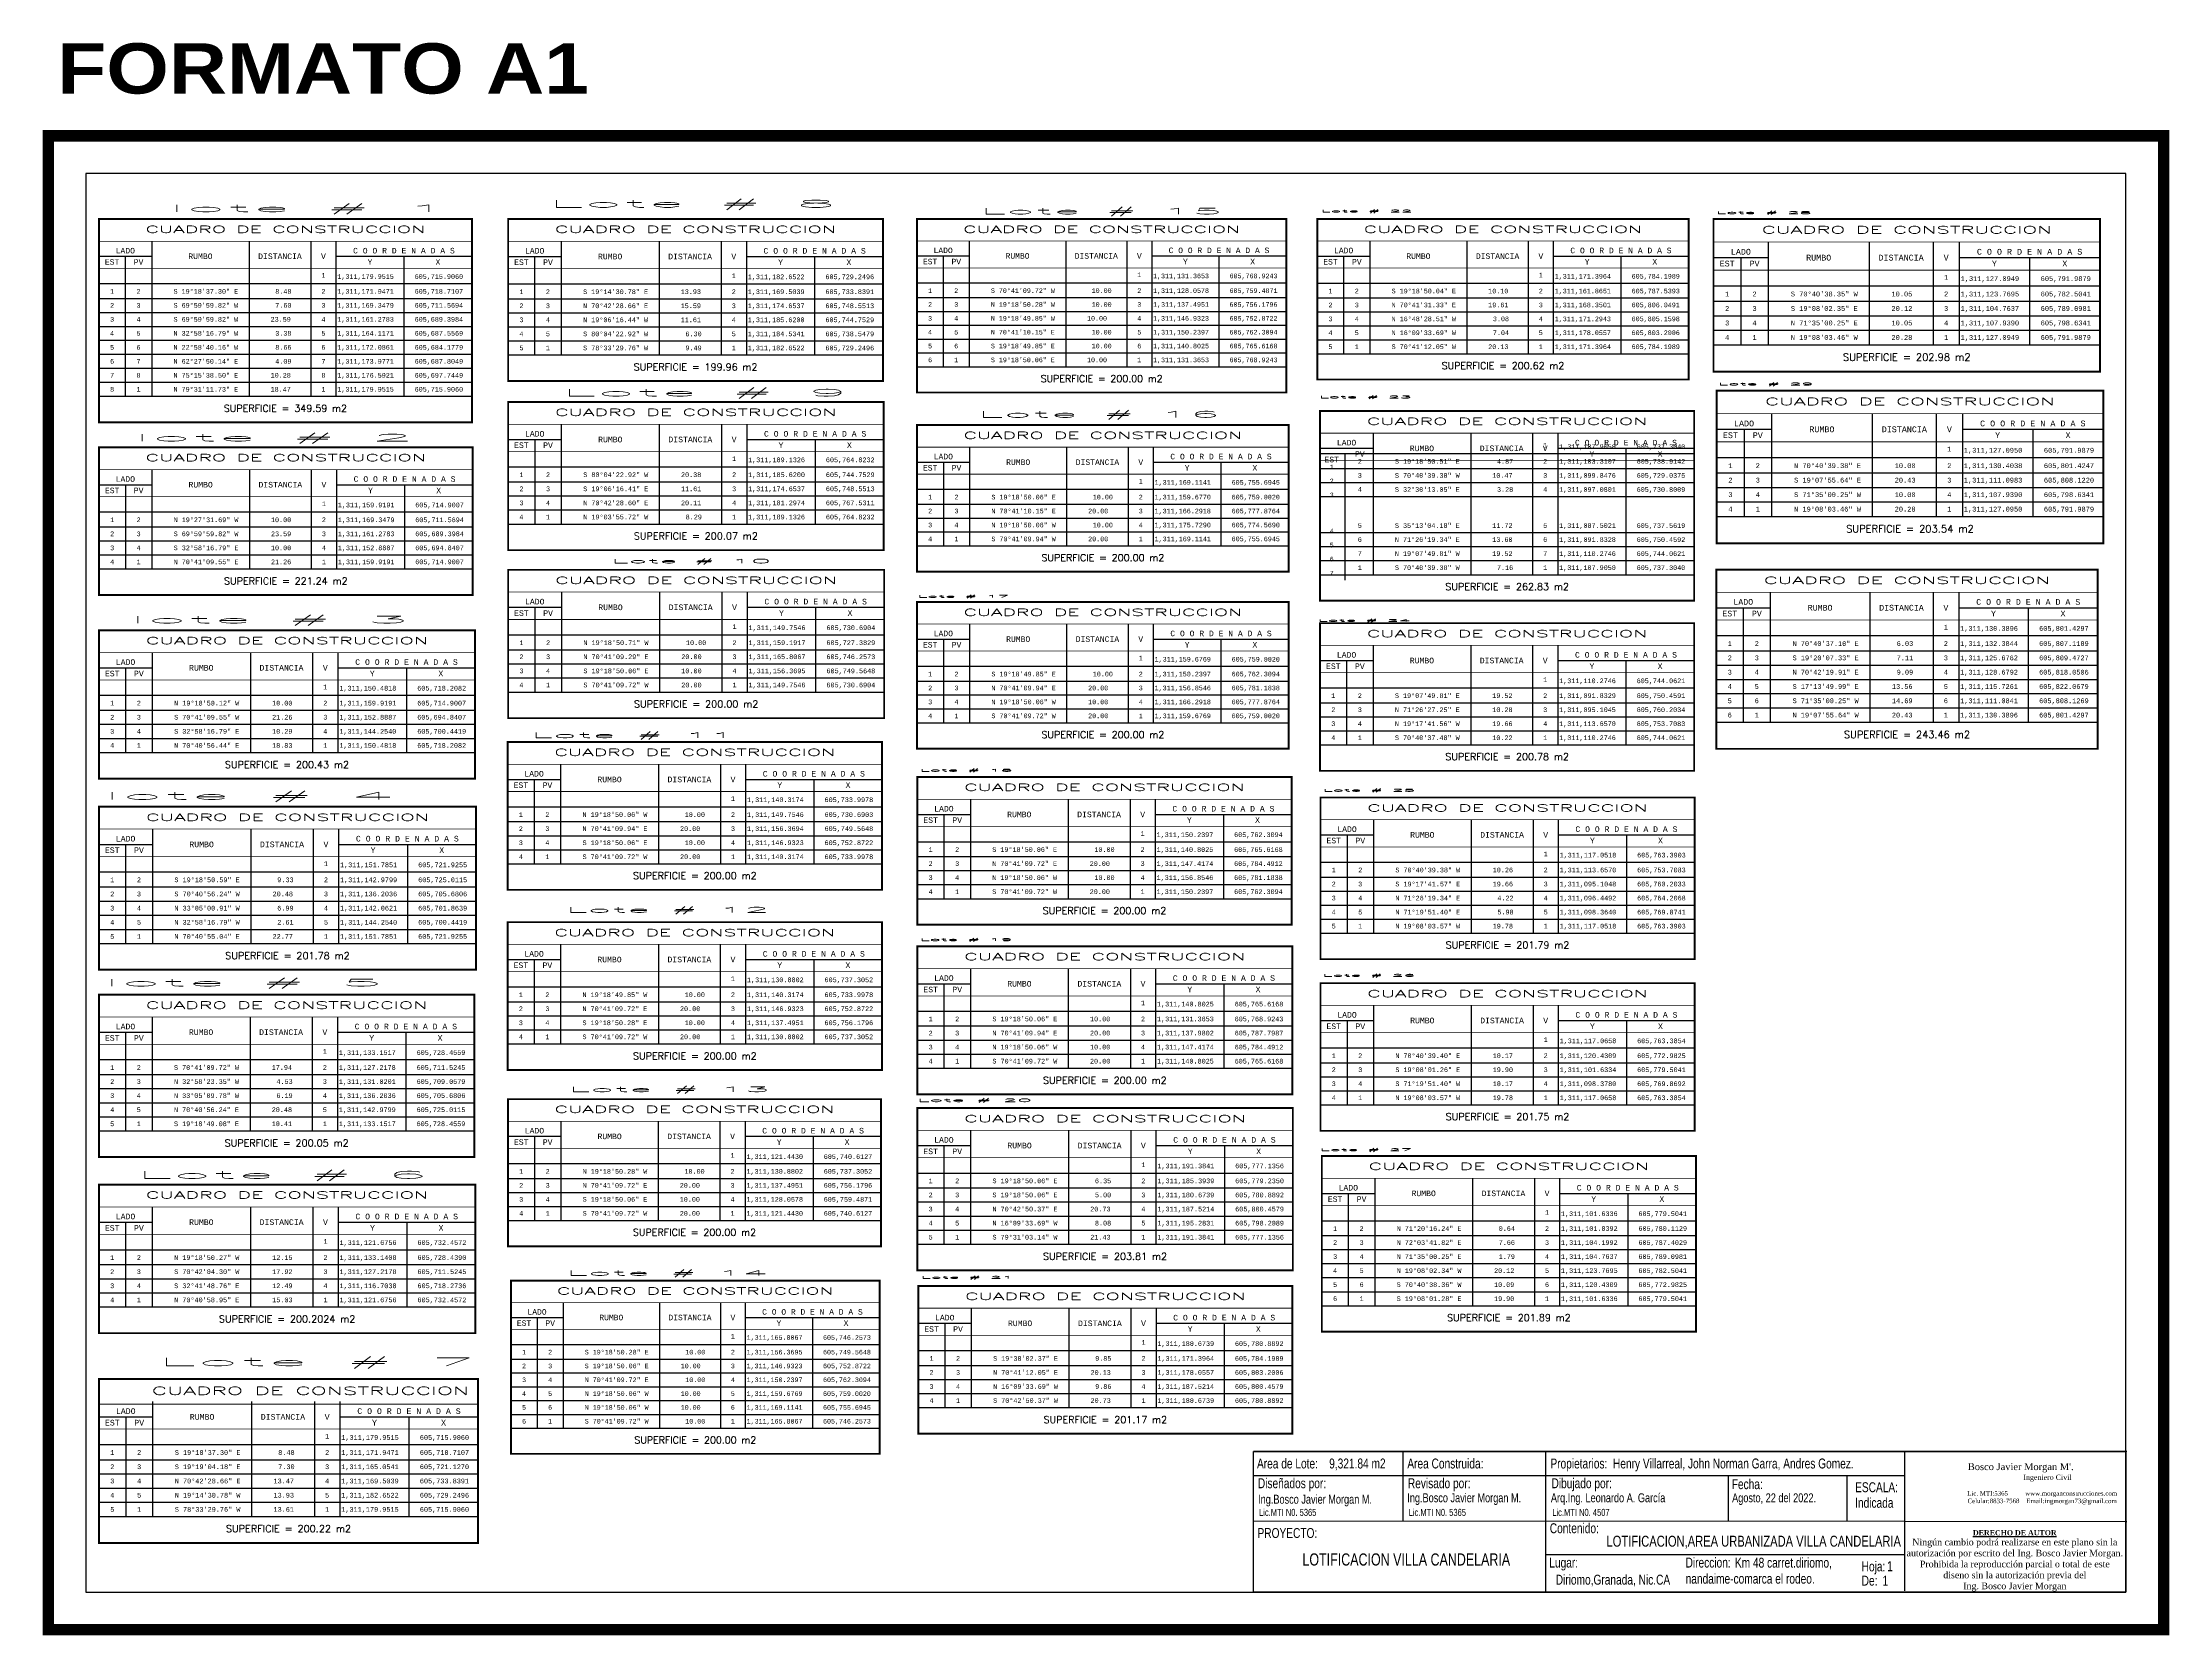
# Model space of a CAD drawing. Header units: millimetres. Extents: x 606871 to 1211550, y 1310130 to 2622648.
# Drawn here: x 606870.8 to 607293.6, y 1310130.3 to 1310447 of the extents above.
import ezdxf
from ezdxf.enums import TextEntityAlignment as Align

# ---------------------------------------------------------------- set-up
doc = ezdxf.new("R2010")
doc.units = ezdxf.units.MM
for name, color, linetype in [('CAJETIN', 5, 'Continuous'), ('CVL_CUADCON', 1, 'Continuous'), ('CVL_CUADCON_LIN', 8, 'Continuous'), ('CVL_CUADCON_TIT', 1, 'Continuous'), ('CVL_CUADCON_TX', 2, 'Continuous'), ('FRAME 025', 7, 'Continuous'), ('Lotes', 5, 'Continuous')]:
    doc.layers.add(name, color=color, linetype=linetype)
doc.layers.add('FRAME 070', color=7, linetype='Continuous', lineweight=70)
doc.styles.add('HUECA1', font='HUECA1.shx')
doc.styles.add('MONOTXT4', font='MONOTXT4.shx')
doc.styles.get("Standard").update_dxf_attribs({"font": 'arial.ttf'})
doc.styles.add('TEXTO CAJETIN', font='', dxfattribs={"height": 1.2})
doc.styles.add('TSN - Swis721 LtCn BT', font='swisscl.ttf')
doc.styles.get('TEXTO CAJETIN').set_extended_font_data('Arial Black')

msp = doc.modelspace()

# ---------------------------------------------------------------- linework, layer by layer
at = {"color": 7}
msp.add_line((607241.01, 1310152.96), (607285.1, 1310152.93), dxfattribs=at)
at = {"const_width": 2.28}
msp.add_lwpolyline([(606871.94, 1310131.4), (607292.44, 1310131.4), (607292.44, 1310428.4), (606871.94, 1310428.4)], close=True, dxfattribs=at)
msp.add_lwpolyline([(607111.51, 1310166.81), (607284.94, 1310166.81), (607284.94, 1310138.9), (607111.51, 1310138.9)], close=True)
msp.add_lwpolyline([(607169.58, 1310166.81), (607169.58, 1310138.9)])
at = {"layer": 'CAJETIN'}
msp.add_lwpolyline([(606879.44, 1310138.9), (607284.94, 1310138.9), (607284.94, 1310420.9), (606879.44, 1310420.9)], close=True, dxfattribs=at)
at = {"layer": 'CVL_CUADCON', "color": 7, "linetype": 'Continuous', "flags": 128}
for points, const_width in [([(606882.01, 1310411.86), (606956.15, 1310411.86), (606956.15, 1310371.46), (606882.01, 1310371.46)], 0.371), ([(606963.35, 1310411.86), (607037.86, 1310411.86), (607037.86, 1310379.65), (606963.35, 1310379.65)], 0.373), ([(607044.63, 1310411.86), (607118.03, 1310411.86), (607118.03, 1310377.38), (607044.63, 1310377.38)], 0.367), ([(606963.35, 1310375.49), (607037.98, 1310375.49), (607037.98, 1310346.03), (606963.35, 1310346.03)], 0.373), ([(606882.01, 1310366.46), (606956.31, 1310366.46), (606956.31, 1310337.13), (606882.01, 1310337.13)], 0.372), ([(606963.35, 1310342.13), (607038.1, 1310342.13), (607038.1, 1310312.62), (606963.35, 1310312.62)], 0.374), ([(606882.01, 1310330.11), (606956.78, 1310330.11), (606956.78, 1310300.6), (606882.01, 1310300.6)], 0.374), ([(606963.24, 1310307.88), (607037.68, 1310307.88), (607037.68, 1310278.5), (606963.24, 1310278.5)], 0.372), ([(606882.01, 1310295.02), (606956.98, 1310295.02), (606956.98, 1310262.61), (606882.01, 1310262.61)], 0.375), ([(606963.24, 1310272.07), (607037.67, 1310272.07), (607037.67, 1310242.7), (606963.24, 1310242.7)], 0.372), ([(606882.01, 1310257.64), (606956.62, 1310257.64), (606956.62, 1310225.39), (606882.01, 1310225.39)], 0.373), ([(606963.33, 1310236.89), (607037.48, 1310236.89), (607037.48, 1310207.62), (606963.33, 1310207.62)], 0.371), ([(606882.01, 1310219.89), (606956.82, 1310219.89), (606956.82, 1310190.36), (606882.01, 1310190.36)], 0.374), ([(606963.92, 1310200.79), (607037.19, 1310200.79), (607037.19, 1310166.37), (606963.92, 1310166.37)], 0.367), ([(606882.01, 1310181.23), (606957.38, 1310181.23), (606957.38, 1310148.66), (606882.01, 1310148.66)], 0.377)]:
    msp.add_lwpolyline(points, close=True, dxfattribs=dict(at, const_width=const_width))
at = {"layer": 'CVL_CUADCON', "color": 7, "linetype": 'Continuous', "lineweight": 30, "flags": 128}
for points, const_width in [([(607124.2, 1310411.86), (607198, 1310411.86), (607198, 1310379.96), (607124.2, 1310379.96)], 0.369), ([(607202.95, 1310411.86), (607279.78, 1310411.86), (607279.78, 1310381.53), (607202.95, 1310381.53)], 0.384), ([(607203.59, 1310377.72), (607280.42, 1310377.72), (607280.42, 1310347.4), (607203.59, 1310347.4)], 0.384), ([(607124.75, 1310373.7), (607199.1, 1310373.7), (607199.1, 1310335.99), (607124.75, 1310335.99)], 0.372), ([(607044.63, 1310370.9), (607118.51, 1310370.9), (607118.51, 1310341.74), (607044.63, 1310341.74)], 0.37), ([(607044.63, 1310335.73), (607118.51, 1310335.73), (607118.51, 1310306.56), (607044.63, 1310306.56)], 0.37), ([(607124.75, 1310331.51), (607199.1, 1310331.51), (607199.1, 1310302.16), (607124.75, 1310302.16)], 0.372), ([(607044.7, 1310300.93), (607119.09, 1310300.93), (607119.09, 1310271.57), (607044.7, 1310271.57)], 0.372), ([(607124.83, 1310296.86), (607199.19, 1310296.86), (607199.19, 1310264.72), (607124.83, 1310264.72)], 0.372), ([(607044.7, 1310267.26), (607119.21, 1310267.26), (607119.21, 1310237.85), (607044.7, 1310237.85)], 0.373), ([(607124.83, 1310259.94), (607199.19, 1310259.94), (607199.19, 1310230.59), (607124.83, 1310230.59)], 0.372), ([(607044.68, 1310235.11), (607119.34, 1310235.11), (607119.34, 1310202.84), (607044.68, 1310202.84)], 0.373), ([(607125.1, 1310225.57), (607199.45, 1310225.57), (607199.45, 1310190.65), (607125.1, 1310190.65)], 0.372), ([(607044.88, 1310199.74), (607119.24, 1310199.74), (607119.24, 1310170.39), (607044.88, 1310170.39)], 0.372)]:
    msp.add_lwpolyline(points, close=True, dxfattribs=dict(at, const_width=const_width))
at = {"layer": 'CVL_CUADCON', "color": 7, "linetype": 'Continuous', "flags": 128}
for points, const_width in [([(606882.01, 1310407.45), (606956.15, 1310407.45)], 0.139), ([(606963.35, 1310407.43), (607037.86, 1310407.43)], 0.14), ([(607044.63, 1310407.5), (607118.03, 1310407.5)], 0.138), ([(606882.01, 1310402.06), (606956.15, 1310402.06)], 0.139), ([(606963.35, 1310402.01), (607037.86, 1310402.01)], 0.14), ([(607044.63, 1310402.16), (607118.03, 1310402.16)], 0.138), ([(606963.35, 1310384.84), (607037.86, 1310384.84)], 0.14), ([(607044.63, 1310382.49), (607118.03, 1310382.49)], 0.138), ([(606882.01, 1310376.62), (606956.15, 1310376.62)], 0.139), ([(606963.35, 1310371.06), (607037.98, 1310371.06)], 0.14), ([(606963.35, 1310365.63), (607037.98, 1310365.63)], 0.14), ([(606882.01, 1310362.05), (606956.31, 1310362.05)], 0.139), ([(606882.01, 1310356.64), (606956.31, 1310356.64)], 0.139), ([(606963.35, 1310351.23), (607037.98, 1310351.23)], 0.14), ([(606882.01, 1310342.31), (606956.31, 1310342.31)], 0.139), ([(606963.35, 1310337.69), (607038.1, 1310337.69)], 0.14), ([(606963.35, 1310332.25), (607038.1, 1310332.25)], 0.14), ([(606882.01, 1310325.67), (606956.78, 1310325.67)], 0.14), ([(606882.01, 1310320.23), (606956.78, 1310320.23)], 0.14), ([(606963.35, 1310317.82), (607038.1, 1310317.82)], 0.14), ([(606882.01, 1310305.8), (606956.78, 1310305.8)], 0.14), ([(606882.01, 1310290.57), (606956.98, 1310290.57)], 0.141), ([(606882.01, 1310285.11), (606956.98, 1310285.11)], 0.141), ([(606963.24, 1310283.68), (607037.68, 1310283.68)], 0.14), ([(606882.01, 1310267.83), (606956.98, 1310267.83)], 0.141), ([(606963.24, 1310267.65), (607037.67, 1310267.65)], 0.14), ([(606963.24, 1310262.24), (607037.67, 1310262.24)], 0.14), ([(606882.01, 1310253.21), (606956.62, 1310253.21)], 0.14), ([(606882.01, 1310247.78), (606956.62, 1310247.78)], 0.14), ([(606963.24, 1310247.88), (607037.67, 1310247.88)], 0.14), ([(606882.01, 1310230.58), (606956.62, 1310230.58)], 0.14), ([(606963.33, 1310232.49), (607037.48, 1310232.49)], 0.139), ([(606963.33, 1310227.1), (607037.48, 1310227.1)], 0.139), ([(606882.01, 1310215.45), (606956.82, 1310215.45)], 0.14), ([(606963.33, 1310212.79), (607037.48, 1310212.79)], 0.139), ([(606882.01, 1310210.01), (606956.82, 1310210.01)], 0.14), ([(606882.01, 1310195.57), (606956.82, 1310195.57)], 0.14), ([(606963.92, 1310191.11), (607037.19, 1310191.11)], 0.137), ([(606882.01, 1310176.24), (606957.38, 1310176.24)], 0.158), ([(606882.01, 1310171.28), (606957.38, 1310171.28)], 0.141), ([(606963.92, 1310171.47), (607037.19, 1310171.47)], 0.137), ([(606882.01, 1310153.9), (606957.38, 1310153.9)], 0.141)]:
    msp.add_lwpolyline(points, dxfattribs=dict(at, const_width=const_width))
at = {"layer": 'CVL_CUADCON', "color": 7, "linetype": 'Continuous', "lineweight": 30, "flags": 128}
for points, const_width in [([(607124.2, 1310407.47), (607198, 1310407.47)], 0.138), ([(607202.95, 1310407.29), (607279.78, 1310407.29)], 0.144), ([(607124.2, 1310402.1), (607198, 1310402.1)], 0.138), ([(607202.95, 1310401.7), (607279.78, 1310401.7)], 0.144), ([(607202.95, 1310386.88), (607279.78, 1310386.88)], 0.144), ([(607124.2, 1310385.09), (607198, 1310385.09)], 0.138), ([(607203.59, 1310373.16), (607280.42, 1310373.16)], 0.144), ([(607124.75, 1310369.29), (607199.1, 1310369.29)], 0.139), ([(607044.63, 1310366.51), (607118.51, 1310366.51)], 0.139), ([(607203.59, 1310367.57), (607280.42, 1310367.57)], 0.144), ([(607044.63, 1310361.14), (607118.51, 1310361.14)], 0.139), ([(607124.75, 1310363.88), (607199.1, 1310363.88)], 0.139), ([(607044.63, 1310346.88), (607118.51, 1310346.88)], 0.139), ([(607124.75, 1310341.16), (607199.1, 1310341.16)], 0.139), ([(607044.63, 1310331.34), (607118.51, 1310331.34)], 0.139), ([(607124.75, 1310327.1), (607199.1, 1310327.1)], 0.139), ([(607044.63, 1310325.96), (607118.51, 1310325.96)], 0.139), ([(607124.75, 1310321.69), (607199.1, 1310321.69)], 0.139), ([(607044.63, 1310311.71), (607118.51, 1310311.71)], 0.139), ([(607124.75, 1310307.34), (607199.1, 1310307.34)], 0.139), ([(606963.24, 1310303.46), (607037.68, 1310303.46)], 0.14), ([(606963.24, 1310298.05), (607037.68, 1310298.05)], 0.14), ([(607044.7, 1310296.51), (607119.09, 1310296.51)], 0.14), ([(607124.83, 1310292.44), (607199.19, 1310292.44)], 0.139), ([(607044.7, 1310291.1), (607119.09, 1310291.1)], 0.14), ([(607124.83, 1310287.03), (607199.19, 1310287.03)], 0.139), ([(607044.7, 1310276.74), (607119.09, 1310276.74)], 0.14), ([(607124.83, 1310269.89), (607199.19, 1310269.89)], 0.139), ([(607044.7, 1310262.84), (607119.21, 1310262.84)], 0.14), ([(607044.7, 1310257.42), (607119.21, 1310257.42)], 0.14), ([(607124.83, 1310255.52), (607199.19, 1310255.52)], 0.139), ([(607124.83, 1310250.11), (607199.19, 1310250.11)], 0.139), ([(607044.7, 1310243.04), (607119.21, 1310243.04)], 0.14), ([(607124.83, 1310235.76), (607199.19, 1310235.76)], 0.139), ([(607044.68, 1310230.67), (607119.34, 1310230.67)], 0.14), ([(607044.68, 1310225.24), (607119.34, 1310225.24)], 0.14), ([(607125.1, 1310221.16), (607199.45, 1310221.16)], 0.139), ([(607125.1, 1310215.75), (607199.45, 1310215.75)], 0.139), ([(607044.68, 1310208.03), (607119.34, 1310208.03)], 0.14), ([(606963.92, 1310196.44), (607037.19, 1310196.44)], 0.137), ([(607044.88, 1310195.33), (607119.24, 1310195.33)], 0.139), ([(607125.1, 1310195.82), (607199.45, 1310195.82)], 0.139), ([(607044.88, 1310189.92), (607119.24, 1310189.92)], 0.139), ([(607044.88, 1310175.57), (607119.24, 1310175.57)], 0.139)]:
    msp.add_lwpolyline(points, dxfattribs=dict(at, const_width=const_width))
at = {"layer": 'CVL_CUADCON', "color": 7, "linetype": 'Continuous', "lineweight": 30, "true_color": 0xffffff, "flags": 128}
for points, const_width in [([(607203.59, 1310352.75), (607280.42, 1310352.75)], 0.144), ([(607203.5, 1310337.66), (607279.33, 1310337.66)], 0.142), ([(607203.5, 1310332.14), (607279.33, 1310332.14)], 0.142), ([(607203.5, 1310311.82), (607279.33, 1310311.82)], 0.142)]:
    msp.add_lwpolyline(points, dxfattribs=dict(at, const_width=const_width))
at = {"layer": 'CVL_CUADCON', "color": 7, "linetype": 'Continuous', "lineweight": 30, "true_color": 0xffffff, "const_width": 0.379, "flags": 128}
msp.add_lwpolyline([(607203.5, 1310342.16), (607279.33, 1310342.16), (607279.33, 1310306.54), (607203.5, 1310306.54)], close=True, dxfattribs=at)
at = {"layer": 'CVL_CUADCON_LIN', "color": 7, "linetype": 'Continuous', "ltscale": 0.5}
for p, q in [((606892.51, 1310407.45), (606892.51, 1310376.62)), ((606911.86, 1310407.45), (606911.86, 1310376.62)), ((606924.14, 1310407.45), (606924.14, 1310376.62)), ((606929.13, 1310407.45), (606929.13, 1310376.62)), ((606973.9, 1310407.43), (606973.9, 1310384.84)), ((606993.35, 1310407.43), (606993.35, 1310384.84)), ((607005.69, 1310407.43), (607005.69, 1310384.84)), ((607010.71, 1310407.43), (607010.71, 1310384.84)), ((607055.02, 1310407.5), (607055.02, 1310382.49)), ((607074.18, 1310407.5), (607074.18, 1310382.49)), ((607086.33, 1310407.5), (607086.33, 1310382.49)), ((607091.28, 1310407.5), (607091.28, 1310382.49)), ((606882.01, 1310404.46), (606892.51, 1310404.46)), ((606887.25, 1310404.46), (606887.25, 1310376.62)), ((606929.13, 1310404.46), (606956.15, 1310404.46)), ((606942.64, 1310404.46), (606942.64, 1310376.62)), ((606963.35, 1310404.42), (606973.9, 1310404.42)), ((606968.62, 1310404.42), (606968.62, 1310384.84)), ((607010.71, 1310404.42), (607037.86, 1310404.42)), ((607024.28, 1310404.42), (607024.28, 1310384.84)), ((607044.63, 1310404.53), (607055.02, 1310404.53)), ((607049.82, 1310404.53), (607049.82, 1310382.49)), ((607091.28, 1310404.53), (607118.03, 1310404.53)), ((607104.65, 1310404.53), (607104.65, 1310382.49)), ((606882.01, 1310399.04), (606956.15, 1310399.04)), ((606963.35, 1310398.98), (607037.86, 1310398.98)), ((607044.63, 1310399.17), (607118.03, 1310399.17)), ((606882.01, 1310396.09), (606956.15, 1310396.09)), ((606963.35, 1310396.02), (607037.86, 1310396.02)), ((607044.63, 1310396.25), (607118.03, 1310396.25)), ((606882.01, 1310393.31), (606956.15, 1310393.31)), ((606882.01, 1310390.53), (606956.15, 1310390.53)), ((606963.35, 1310393.22), (607037.86, 1310393.22)), ((606963.35, 1310390.43), (607037.86, 1310390.43)), ((607044.63, 1310393.5), (607118.03, 1310393.5)), ((607044.63, 1310390.75), (607118.03, 1310390.75)), ((606882.01, 1310387.75), (606956.15, 1310387.75)), ((606963.35, 1310387.63), (607037.86, 1310387.63)), ((607044.63, 1310387.99), (607118.03, 1310387.99)), ((606882.01, 1310384.97), (606956.15, 1310384.97)), ((606882.01, 1310382.19), (606956.15, 1310382.19)), ((606963.35, 1310384.84), (607037.86, 1310384.84)), ((607044.63, 1310385.24), (607118.03, 1310385.24)), ((607044.63, 1310382.49), (607118.03, 1310382.49)), ((606882.01, 1310379.4), (606956.15, 1310379.4)), ((606882.01, 1310376.62), (606956.15, 1310376.62)), ((606973.92, 1310371.06), (606973.92, 1310351.23)), ((606993.4, 1310371.06), (606993.4, 1310351.23)), ((607005.75, 1310371.06), (607005.75, 1310351.23)), ((607010.78, 1310371.06), (607010.78, 1310351.23)), ((606963.35, 1310368.04), (606973.92, 1310368.04)), ((606968.63, 1310368.04), (606968.63, 1310351.23)), ((607010.78, 1310368.04), (607037.98, 1310368.04)), ((607024.38, 1310368.04), (607024.38, 1310351.23)), ((606892.53, 1310362.05), (606892.53, 1310342.31)), ((606911.92, 1310362.05), (606911.92, 1310342.31)), ((606924.23, 1310362.05), (606924.23, 1310342.31)), ((606929.23, 1310362.05), (606929.23, 1310342.31)), ((606963.35, 1310362.59), (607037.98, 1310362.59)), ((606882.01, 1310359.05), (606892.53, 1310359.05)), ((606887.26, 1310359.05), (606887.26, 1310342.31)), ((606929.23, 1310359.05), (606956.31, 1310359.05)), ((606942.77, 1310359.05), (606942.77, 1310342.31)), ((606963.35, 1310359.62), (607037.98, 1310359.62)), ((606963.35, 1310356.82), (607037.98, 1310356.82)), ((606882.01, 1310353.62), (606956.31, 1310353.62)), ((606963.35, 1310354.03), (607037.98, 1310354.03)), ((606882.01, 1310350.67), (606956.31, 1310350.67)), ((606882.01, 1310347.88), (606956.31, 1310347.88)), ((606963.35, 1310351.23), (607037.98, 1310351.23)), ((606882.01, 1310345.09), (606956.31, 1310345.09)), ((606882.01, 1310342.31), (606956.31, 1310342.31)), ((606973.94, 1310337.69), (606973.94, 1310317.82)), ((606993.45, 1310337.69), (606993.45, 1310317.82)), ((607005.83, 1310337.69), (607005.83, 1310317.82)), ((607010.86, 1310337.69), (607010.86, 1310317.82)), ((606963.35, 1310334.67), (606973.94, 1310334.67)), ((606968.64, 1310334.67), (606968.64, 1310317.82)), ((607010.86, 1310334.67), (607038.1, 1310334.67)), ((607024.48, 1310334.67), (607024.48, 1310317.82)), ((606963.35, 1310329.21), (607038.1, 1310329.21)), ((606882.01, 1310322.65), (606892.6, 1310322.65)), ((606887.3, 1310322.65), (606887.3, 1310305.8)), ((606892.6, 1310325.67), (606892.6, 1310305.8)), ((606912.11, 1310325.67), (606912.11, 1310305.8)), ((606924.49, 1310325.67), (606924.49, 1310305.8)), ((606929.53, 1310325.67), (606929.53, 1310305.8)), ((606929.53, 1310322.65), (606956.78, 1310322.65)), ((606943.15, 1310322.65), (606943.15, 1310305.8)), ((606963.35, 1310326.24), (607038.1, 1310326.24)), ((606963.35, 1310323.43), (607038.1, 1310323.43)), ((606963.35, 1310320.63), (607038.1, 1310320.63)), ((606882.01, 1310317.19), (606956.78, 1310317.19)), ((606882.01, 1310314.22), (606956.78, 1310314.22)), ((606963.35, 1310317.82), (607038.1, 1310317.82)), ((606882.01, 1310311.41), (606956.78, 1310311.41)), ((606882.01, 1310308.61), (606956.78, 1310308.61)), ((606882.01, 1310305.8), (606956.78, 1310305.8)), ((606973.79, 1310303.46), (606973.79, 1310283.68)), ((606993.22, 1310303.46), (606993.22, 1310283.68)), ((607005.54, 1310303.46), (607005.54, 1310283.68)), ((607010.56, 1310303.46), (607010.56, 1310283.68)), ((606968.51, 1310300.46), (606968.51, 1310283.68)), ((607024.12, 1310300.46), (607024.12, 1310283.68)), ((606963.24, 1310295.02), (607037.68, 1310295.02)), ((606892.63, 1310290.57), (606892.63, 1310267.83)), ((606912.19, 1310290.57), (606912.19, 1310267.83)), ((606924.61, 1310290.57), (606924.61, 1310267.83)), ((606929.66, 1310290.57), (606929.66, 1310267.83)), ((606963.24, 1310292.06), (607037.68, 1310292.06)), ((606963.24, 1310289.26), (607037.68, 1310289.26)), ((606882.01, 1310287.54), (606892.63, 1310287.54)), ((606887.31, 1310287.54), (606887.31, 1310267.83)), ((606929.66, 1310287.54), (606956.98, 1310287.54)), ((606943.32, 1310287.54), (606943.32, 1310267.83)), ((606963.24, 1310286.47), (607037.68, 1310286.47)), ((606882.01, 1310282.06), (606956.98, 1310282.06)), ((606963.24, 1310283.68), (607037.68, 1310283.68)), ((606882.01, 1310279.08), (606956.98, 1310279.08)), ((606882.01, 1310276.27), (606956.98, 1310276.27)), ((606882.01, 1310273.46), (606956.98, 1310273.46)), ((606882.01, 1310270.64), (606956.98, 1310270.64)), ((606882.01, 1310267.83), (606956.98, 1310267.83)), ((606973.79, 1310267.65), (606973.79, 1310247.88)), ((606993.21, 1310267.65), (606993.21, 1310247.88)), ((607005.53, 1310267.65), (607005.53, 1310247.88)), ((607010.55, 1310267.65), (607010.55, 1310247.88)), ((606963.24, 1310264.65), (606973.79, 1310264.65)), ((606968.51, 1310264.65), (606968.51, 1310247.88)), ((607010.55, 1310264.65), (607037.67, 1310264.65)), ((607024.11, 1310264.65), (607024.11, 1310247.88)), ((606963.24, 1310259.21), (607037.67, 1310259.21)), ((606963.24, 1310256.25), (607037.67, 1310256.25)), ((606882.01, 1310250.2), (606892.58, 1310250.2)), ((606887.29, 1310250.2), (606887.29, 1310230.58)), ((606892.58, 1310253.21), (606892.58, 1310230.58)), ((606912.05, 1310253.21), (606912.05, 1310230.58)), ((606924.4, 1310253.21), (606924.4, 1310230.58)), ((606929.43, 1310253.21), (606929.43, 1310230.58)), ((606929.43, 1310250.2), (606956.62, 1310250.2)), ((606943.02, 1310250.2), (606943.02, 1310230.58)), ((606963.24, 1310253.46), (607037.67, 1310253.46)), ((606963.24, 1310250.67), (607037.67, 1310250.67)), ((606963.24, 1310247.88), (607037.67, 1310247.88)), ((606882.01, 1310244.75), (606956.62, 1310244.75)), ((606882.01, 1310241.78), (606956.62, 1310241.78)), ((606882.01, 1310238.98), (606956.62, 1310238.98)), ((606882.01, 1310236.18), (606956.62, 1310236.18)), ((606882.01, 1310233.38), (606956.62, 1310233.38)), ((606882.01, 1310230.58), (606956.62, 1310230.58)), ((606963.33, 1310229.5), (606973.83, 1310229.5)), ((606968.58, 1310229.5), (606968.58, 1310212.79)), ((606973.83, 1310232.49), (606973.83, 1310212.79)), ((606993.19, 1310232.49), (606993.19, 1310212.79)), ((607005.46, 1310232.49), (607005.46, 1310212.79)), ((607010.46, 1310232.49), (607010.46, 1310212.79)), ((607010.46, 1310229.5), (607037.48, 1310229.5)), ((607023.97, 1310229.5), (607023.97, 1310212.79)), ((606963.33, 1310224.08), (607037.48, 1310224.08)), ((606963.33, 1310221.13), (607037.48, 1310221.13)), ((606963.33, 1310218.35), (607037.48, 1310218.35)), ((606882.01, 1310212.43), (606892.6, 1310212.43)), ((606887.3, 1310212.43), (606887.3, 1310195.57)), ((606892.6, 1310215.45), (606892.6, 1310195.57)), ((606912.13, 1310215.45), (606912.13, 1310195.57)), ((606924.52, 1310215.45), (606924.52, 1310195.57)), ((606929.56, 1310215.45), (606929.56, 1310195.57)), ((606929.56, 1310212.43), (606956.82, 1310212.43)), ((606943.19, 1310212.43), (606943.19, 1310195.57)), ((606963.33, 1310215.57), (607037.48, 1310215.57)), ((606963.33, 1310212.79), (607037.48, 1310212.79)), ((606882.01, 1310206.96), (606956.82, 1310206.96)), ((606882.01, 1310203.99), (606956.82, 1310203.99)), ((606882.01, 1310201.18), (606956.82, 1310201.18)), ((606882.01, 1310198.37), (606956.82, 1310198.37)), ((606882.01, 1310195.57), (606956.82, 1310195.57)), ((606974.3, 1310196.44), (606974.3, 1310171.47)), ((606993.42, 1310196.44), (606993.42, 1310171.47)), ((607005.56, 1310196.44), (607005.56, 1310171.47)), ((607010.49, 1310196.44), (607010.49, 1310171.47)), ((606963.92, 1310193.48), (606974.3, 1310193.48)), ((606969.1, 1310193.48), (606969.1, 1310171.47)), ((607010.49, 1310193.48), (607037.19, 1310193.48)), ((607023.84, 1310193.48), (607023.84, 1310171.47)), ((606963.92, 1310188.13), (607037.19, 1310188.13)), ((606963.92, 1310185.21), (607037.19, 1310185.21)), ((606963.92, 1310182.47), (607037.19, 1310182.47)), ((606963.92, 1310179.72), (607037.19, 1310179.72)), ((606892.68, 1310176.76), (606892.68, 1310153.9)), ((606912.35, 1310176.76), (606912.35, 1310153.9)), ((606924.83, 1310176.76), (606924.83, 1310153.9)), ((606929.91, 1310176.76), (606929.91, 1310153.9)), ((606963.92, 1310176.97), (607037.19, 1310176.97)), ((606963.92, 1310174.22), (607037.19, 1310174.22)), ((606882.01, 1310173.72), (606892.68, 1310173.72)), ((606887.34, 1310173.72), (606887.34, 1310153.9)), ((606929.91, 1310173.72), (606957.38, 1310173.72)), ((606943.64, 1310173.72), (606943.64, 1310153.9)), ((606963.92, 1310171.47), (607037.19, 1310171.47)), ((606882.01, 1310168.21), (606957.38, 1310168.21)), ((606882.01, 1310165.21), (606957.38, 1310165.21)), ((606882.01, 1310162.39), (606957.38, 1310162.39)), ((606882.01, 1310159.56), (606957.38, 1310159.56)), ((606882.01, 1310156.73), (606957.38, 1310156.73)), ((606882.01, 1310153.9), (606957.38, 1310153.9))]:
    msp.add_line(p, q, dxfattribs=at)
at = {"layer": 'CVL_CUADCON_LIN', "color": 7, "linetype": 'Continuous', "lineweight": 30, "ltscale": 0.5}
for p, q in [((607134.66, 1310407.47), (607134.66, 1310385.09)), ((607153.92, 1310407.47), (607153.92, 1310385.09)), ((607166.14, 1310407.47), (607166.14, 1310385.09)), ((607171.11, 1310407.47), (607171.11, 1310385.09)), ((607213.83, 1310407.29), (607213.83, 1310386.88)), ((607124.2, 1310404.49), (607134.66, 1310404.49)), ((607129.43, 1310404.49), (607129.43, 1310385.09)), ((607171.11, 1310404.49), (607198, 1310404.49)), ((607184.55, 1310404.49), (607184.55, 1310385.09)), ((607202.95, 1310404.19), (607213.83, 1310404.19)), ((607208.39, 1310404.19), (607208.39, 1310386.88)), ((607124.2, 1310399.1), (607198, 1310399.1)), ((607202.95, 1310398.58), (607279.78, 1310398.58)), ((607124.2, 1310396.17), (607198, 1310396.17)), ((607202.95, 1310395.52), (607279.78, 1310395.52)), ((607124.2, 1310393.4), (607198, 1310393.4)), ((607124.2, 1310390.63), (607198, 1310390.63)), ((607202.95, 1310392.64), (607279.78, 1310392.64)), ((607202.95, 1310389.76), (607279.78, 1310389.76)), ((607124.2, 1310387.86), (607198, 1310387.86)), ((607202.95, 1310386.88), (607279.78, 1310386.88)), ((607124.2, 1310385.09), (607198, 1310385.09)), ((607214.47, 1310373.16), (607214.47, 1310352.75)), ((607135.28, 1310369.29), (607135.28, 1310341.16)), ((607154.68, 1310369.29), (607154.68, 1310341.16)), ((607167, 1310369.29), (607167, 1310341.16)), ((607172, 1310369.29), (607172, 1310341.16)), ((607203.59, 1310370.06), (607214.47, 1310370.06)), ((607209.02, 1310370.06), (607209.02, 1310352.75)), ((607055.09, 1310366.51), (607055.09, 1310346.88)), ((607074.37, 1310366.51), (607074.37, 1310346.88)), ((607086.61, 1310366.51), (607086.61, 1310346.88)), ((607091.58, 1310366.51), (607091.58, 1310346.88)), ((607124.75, 1310366.29), (607135.28, 1310366.29)), ((607124.75, 1310365.23), (607199.1, 1310365.23)), ((607129.69, 1310365.19), (607129.69, 1310340.06)), ((607172, 1310366.29), (607199.1, 1310366.29)), ((607185.55, 1310366.29), (607185.55, 1310341.16)), ((607203.59, 1310364.45), (607280.42, 1310364.45)), ((607044.63, 1310363.53), (607055.09, 1310363.53)), ((607049.86, 1310363.53), (607049.86, 1310346.88)), ((607091.58, 1310363.53), (607118.51, 1310363.53)), ((607105.05, 1310363.53), (607105.05, 1310346.88)), ((607124.75, 1310362.28), (607199.1, 1310362.28)), ((607044.63, 1310358.13), (607118.51, 1310358.13)), ((607124.75, 1310359.49), (607199.1, 1310359.49)), ((607124.75, 1310356.7), (607199.1, 1310356.7)), ((607044.63, 1310355.19), (607118.51, 1310355.19)), ((607044.63, 1310352.42), (607118.51, 1310352.42)), ((607044.63, 1310349.65), (607118.51, 1310349.65)), ((607124.75, 1310349.53), (607199.1, 1310349.53)), ((607044.63, 1310346.88), (607118.51, 1310346.88)), ((607124.75, 1310346.74), (607199.1, 1310346.74)), ((607124.75, 1310343.95), (607199.1, 1310343.95)), ((607124.75, 1310341.16), (607199.1, 1310341.16)), ((607214.24, 1310337.66), (607214.24, 1310311.82)), ((607055.09, 1310331.34), (607055.09, 1310311.71)), ((607074.37, 1310331.34), (607074.37, 1310311.71)), ((607086.61, 1310331.34), (607086.61, 1310311.71)), ((607091.58, 1310331.34), (607091.58, 1310311.71)), ((607203.5, 1310334.59), (607214.24, 1310334.59)), ((607208.86, 1310334.59), (607208.86, 1310311.82)), ((607044.63, 1310328.36), (607055.09, 1310328.36)), ((607049.86, 1310328.36), (607049.86, 1310311.71)), ((607091.58, 1310328.36), (607118.51, 1310328.36)), ((607105.05, 1310328.36), (607105.05, 1310311.71)), ((607135.28, 1310327.1), (607135.28, 1310307.34)), ((607154.68, 1310327.1), (607154.68, 1310307.34)), ((607167, 1310327.1), (607167, 1310307.34)), ((607172, 1310327.1), (607172, 1310307.34)), ((607044.63, 1310322.96), (607118.51, 1310322.96)), ((607124.75, 1310324.1), (607135.28, 1310324.1)), ((607130.01, 1310324.1), (607130.01, 1310307.34)), ((607172, 1310324.1), (607199.1, 1310324.1)), ((607185.55, 1310324.1), (607185.55, 1310307.34)), ((607044.63, 1310320.02), (607118.51, 1310320.02)), ((607124.75, 1310318.66), (607199.1, 1310318.66)), ((607044.63, 1310317.25), (607118.51, 1310317.25)), ((607044.63, 1310314.48), (607118.51, 1310314.48)), ((607124.75, 1310315.71), (607199.1, 1310315.71)), ((607044.63, 1310311.71), (607118.51, 1310311.71)), ((607124.75, 1310312.92), (607199.1, 1310312.92)), ((607124.75, 1310310.13), (607199.1, 1310310.13)), ((607124.75, 1310307.34), (607199.1, 1310307.34)), ((606963.24, 1310300.46), (606973.79, 1310300.46)), ((607010.56, 1310300.46), (607037.68, 1310300.46)), ((607044.7, 1310293.51), (607055.24, 1310293.51)), ((607049.97, 1310293.51), (607049.97, 1310276.74)), ((607055.24, 1310296.51), (607055.24, 1310276.74)), ((607074.65, 1310296.51), (607074.65, 1310276.74)), ((607086.97, 1310296.51), (607086.97, 1310276.74)), ((607091.98, 1310296.51), (607091.98, 1310276.74)), ((607091.98, 1310293.51), (607119.09, 1310293.51)), ((607105.53, 1310293.51), (607105.53, 1310276.74)), ((607124.83, 1310289.44), (607135.37, 1310289.44)), ((607130.1, 1310289.44), (607130.1, 1310269.89)), ((607135.37, 1310292.44), (607135.37, 1310269.89)), ((607154.77, 1310292.44), (607154.77, 1310269.89)), ((607167.08, 1310292.44), (607167.08, 1310269.89)), ((607172.09, 1310292.44), (607172.09, 1310269.89)), ((607172.09, 1310289.44), (607199.19, 1310289.44)), ((607185.64, 1310289.44), (607185.64, 1310269.89)), ((607044.7, 1310288.07), (607119.09, 1310288.07)), ((607044.7, 1310285.11), (607119.09, 1310285.11)), ((607124.83, 1310284.01), (607199.19, 1310284.01)), ((607044.7, 1310282.32), (607119.09, 1310282.32)), ((607124.83, 1310281.05), (607199.19, 1310281.05)), ((607044.7, 1310279.53), (607119.09, 1310279.53)), ((607044.7, 1310276.74), (607119.09, 1310276.74)), ((607124.83, 1310278.26), (607199.19, 1310278.26)), ((607124.83, 1310275.47), (607199.19, 1310275.47)), ((607124.83, 1310272.68), (607199.19, 1310272.68)), ((607124.83, 1310269.89), (607199.19, 1310269.89)), ((607044.7, 1310259.83), (607055.26, 1310259.83)), ((607049.97, 1310259.83), (607049.97, 1310243.04)), ((607055.26, 1310262.84), (607055.26, 1310243.04)), ((607074.7, 1310262.84), (607074.7, 1310243.04)), ((607087.04, 1310262.84), (607087.04, 1310243.04)), ((607092.06, 1310262.84), (607092.06, 1310243.04)), ((607092.06, 1310259.83), (607119.21, 1310259.83)), ((607105.63, 1310259.83), (607105.63, 1310243.04)), ((607135.37, 1310255.52), (607135.37, 1310235.76)), ((607154.77, 1310255.52), (607154.77, 1310235.76)), ((607167.08, 1310255.52), (607167.08, 1310235.76)), ((607172.09, 1310255.52), (607172.09, 1310235.76)), ((607044.7, 1310254.39), (607119.21, 1310254.39)), ((607044.7, 1310251.43), (607119.21, 1310251.43)), ((607124.83, 1310252.52), (607135.37, 1310252.52)), ((607130.1, 1310252.52), (607130.1, 1310235.76)), ((607172.09, 1310252.52), (607199.19, 1310252.52)), ((607185.64, 1310252.52), (607185.64, 1310235.76)), ((607044.7, 1310248.63), (607119.21, 1310248.63)), ((607124.83, 1310247.08), (607199.19, 1310247.08)), ((607044.7, 1310245.84), (607119.21, 1310245.84)), ((607044.7, 1310243.04), (607119.21, 1310243.04)), ((607124.83, 1310244.13), (607199.19, 1310244.13)), ((607124.83, 1310241.34), (607199.19, 1310241.34)), ((607124.83, 1310238.55), (607199.19, 1310238.55)), ((607124.83, 1310235.76), (607199.19, 1310235.76)), ((607055.26, 1310230.67), (607055.26, 1310208.03)), ((607074.74, 1310230.67), (607074.74, 1310208.03)), ((607087.11, 1310230.67), (607087.11, 1310208.03)), ((607092.13, 1310230.67), (607092.13, 1310208.03)), ((607044.68, 1310227.66), (607055.26, 1310227.66)), ((607049.97, 1310227.66), (607049.97, 1310208.03)), ((607092.13, 1310227.66), (607119.34, 1310227.66)), ((607105.74, 1310227.66), (607105.74, 1310208.03)), ((607044.68, 1310222.2), (607119.34, 1310222.2)), ((607135.63, 1310221.16), (607135.63, 1310195.82)), ((607155.04, 1310221.16), (607155.04, 1310195.82)), ((607167.35, 1310221.16), (607167.35, 1310195.82)), ((607172.36, 1310221.16), (607172.36, 1310195.82)), ((607044.68, 1310219.24), (607119.34, 1310219.24)), ((607044.68, 1310216.44), (607119.34, 1310216.44)), ((607125.1, 1310218.16), (607135.63, 1310218.16)), ((607130.36, 1310218.16), (607130.36, 1310195.82)), ((607172.36, 1310218.16), (607199.45, 1310218.16)), ((607185.91, 1310218.16), (607185.91, 1310195.82)), ((607044.68, 1310213.64), (607119.34, 1310213.64)), ((607125.1, 1310212.72), (607199.45, 1310212.72)), ((607044.68, 1310210.83), (607119.34, 1310210.83)), ((607044.68, 1310208.03), (607119.34, 1310208.03)), ((607125.1, 1310209.77), (607199.45, 1310209.77)), ((607125.1, 1310206.98), (607199.45, 1310206.98)), ((607125.1, 1310204.19), (607199.45, 1310204.19)), ((607125.1, 1310201.4), (607199.45, 1310201.4)), ((607055.41, 1310195.33), (607055.41, 1310175.57)), ((607074.82, 1310195.33), (607074.82, 1310175.57)), ((607087.14, 1310195.33), (607087.14, 1310175.57)), ((607092.14, 1310195.33), (607092.14, 1310175.57)), ((607125.1, 1310198.61), (607199.45, 1310198.61)), ((607125.1, 1310195.82), (607199.45, 1310195.82)), ((607044.88, 1310192.33), (607055.41, 1310192.33)), ((607050.14, 1310192.33), (607050.14, 1310175.57)), ((607092.14, 1310192.33), (607119.24, 1310192.33)), ((607105.69, 1310192.33), (607105.69, 1310175.57)), ((607044.88, 1310186.89), (607119.24, 1310186.89)), ((607044.88, 1310183.94), (607119.24, 1310183.94)), ((607044.88, 1310181.15), (607119.24, 1310181.15)), ((607044.88, 1310178.36), (607119.24, 1310178.36)), ((607044.88, 1310175.57), (607119.24, 1310175.57))]:
    msp.add_line(p, q, dxfattribs=at)
at = {"layer": 'CVL_CUADCON_LIN', "color": 7, "linetype": 'Continuous', "lineweight": 30, "ltscale": 0.5, "true_color": 0xffffff}
for p, q in [((607233.88, 1310407.29), (607233.88, 1310386.88)), ((607246.61, 1310407.29), (607246.61, 1310386.88)), ((607251.78, 1310407.29), (607251.78, 1310386.88)), ((607251.78, 1310404.19), (607279.78, 1310404.19)), ((607265.78, 1310404.19), (607265.78, 1310386.88)), ((607234.52, 1310373.16), (607234.52, 1310352.75)), ((607247.24, 1310373.16), (607247.24, 1310352.75)), ((607252.42, 1310373.16), (607252.42, 1310352.75)), ((607252.42, 1310370.06), (607280.42, 1310370.06)), ((607266.42, 1310370.06), (607266.42, 1310352.75)), ((607203.59, 1310361.39), (607280.42, 1310361.39)), ((607203.59, 1310358.51), (607280.42, 1310358.51)), ((607203.59, 1310355.63), (607280.42, 1310355.63)), ((607203.59, 1310352.75), (607280.42, 1310352.75)), ((607234.03, 1310337.66), (607234.03, 1310311.82)), ((607246.59, 1310337.66), (607246.59, 1310311.82)), ((607251.69, 1310337.66), (607251.69, 1310311.82)), ((607251.69, 1310334.59), (607279.33, 1310334.59)), ((607265.51, 1310334.59), (607265.51, 1310311.82)), ((607203.5, 1310329.05), (607279.33, 1310329.05)), ((607203.5, 1310326.04), (607279.33, 1310326.04)), ((607203.5, 1310323.2), (607279.33, 1310323.2)), ((607203.5, 1310320.35), (607279.33, 1310320.35)), ((607203.5, 1310317.51), (607279.33, 1310317.51)), ((607203.5, 1310314.66), (607279.33, 1310314.66)), ((607203.5, 1310311.82), (607279.33, 1310311.82))]:
    msp.add_line(p, q, dxfattribs=at)
at = {"layer": 'FRAME 070', "lineweight": 25}
for p, q in [((607285.1, 1310166.81), (607111.51, 1310166.81)), ((607141.29, 1310162.09), (607141.29, 1310166.81)), ((607241.01, 1310139.11), (607241.01, 1310166.81)), ((607111.51, 1310162.09), (607241.01, 1310162.09)), ((607141.29, 1310153.03), (607141.29, 1310162.09)), ((607205.93, 1310153.03), (607205.93, 1310162.09)), ((607229.53, 1310153.03), (607229.53, 1310162.09)), ((607111.51, 1310153.03), (607241.01, 1310152.96)), ((607169.78, 1310146.35), (607241.01, 1310146.35))]:
    msp.add_line(p, q, dxfattribs=at)

# ---------------------------------------------------------------- texts
at = {"style": 'TEXTO CAJETIN'}
msp.add_text('FORMATO A1', height=10, dxfattribs=at).set_placement((606873.71, 1310436.81))
at = {"layer": 'CVL_CUADCON_TIT', "color": 7, "ltscale": 0.5, "style": 'HUECA1'}
for s, height, width, p, p2 in [('Lote # 8', 1.433, 5.975758, (606971.33, 1310414.19), (607028.65, 1310414.19)), ('lote # 1', 1.391, 7.14762, (606895.8, 1310413.32), (606951.41, 1310413.32)), ('Lote # 15', 1.207, 5.47361, (607057.16, 1310412.83), (607105.43, 1310412.83)), ('Lote # 22', 0.456, 5.193887, (607124.88, 1310413.21), (607143.12, 1310413.21)), ('Lote # 28', 0.475, 5.188207, (607203.45, 1310412.9), (607222.44, 1310412.9)), ('CUADRO DE CONSTRUCCION', 1.3907, 1.758658, (606891.28, 1310409.1), (606946.88, 1310409.1)), ('CUADRO DE CONSTRUCCION', 1.3976, 1.758658, (606972.67, 1310409.09), (607028.54, 1310409.09)), ('CUADRO DE CONSTRUCCION', 1.3767, 1.758658, (607053.8, 1310409.13), (607108.85, 1310409.13)), ('Lote # 9', 1.431, 6.041526, (606973.88, 1310376.64), (607031.1, 1310376.64)), ('Lote # 29', 0.475, 5.23771, (607203.84, 1310378.82), (607222.83, 1310378.82)), ('CUADRO DE CONSTRUCCION', 1.3997, 1.758658, (606972.68, 1310372.72), (607028.65, 1310372.72)), ('Lote # 16', 1.207, 5.53901, (607056.62, 1310372.44), (607104.89, 1310372.44)), ('Lote # 23', 0.46, 5.211169, (607124.54, 1310376.26), (607142.92, 1310376.26)), ('lote # 2', 1.394, 6.600662, (606888.92, 1310367.72), (606944.63, 1310367.72)), ('CUADRO DE CONSTRUCCION', 1.3936, 1.758658, (606891.3, 1310363.7), (606947.02, 1310363.7)), ('Lote # 10', 0.794, 5.382498, (606983.86, 1310343.46), (607015.61, 1310343.46)), ('CUADRO DE CONSTRUCCION', 1.4021, 1.758658, (606972.7, 1310339.35), (607028.76, 1310339.35)), ('Lote # 17', 0.457, 5.514759, (607044.71, 1310336.61), (607062.97, 1310336.61)), ('lote # 3', 1.394, 6.628599, (606888.04, 1310331.49), (606943.76, 1310331.49)), ('Lote # 24', 0.46, 5.16939, (607124.29, 1310331.82), (607142.67, 1310331.82)), ('CUADRO DE CONSTRUCCION', 1.4024, 1.758658, (606891.36, 1310327.33), (606947.43, 1310327.33)), ('Lote # 11', 1.014, 5.868917, (606967.89, 1310308.74), (607008.42, 1310308.74)), ('Lote # 18', 0.46, 5.488679, (607045.2, 1310302.05), (607063.59, 1310302.05)), ('lote # 4', 1.448, 6.561149, (606882.85, 1310296.46), (606940.75, 1310296.46)), ('Lote # 25', 0.46, 5.17474, (607125.29, 1310298.07), (607143.67, 1310298.07)), ('CUADRO DE CONSTRUCCION', 1.4063, 1.758658, (606891.38, 1310292.23), (606947.61, 1310292.23)), ('Lote # 12', 1.014, 5.495036, (606974.78, 1310274.01), (607015.3, 1310274.01)), ('CUADRO DE CONSTRUCCION', 1.3959, 1.758658, (606972.55, 1310269.31), (607028.36, 1310269.31)), ('Lote # 19', 0.461, 5.544112, (607045.17, 1310268.37), (607063.59, 1310268.37)), ('lote # 5', 1.394, 6.56977, (606882.87, 1310259.33), (606938.59, 1310259.33)), ('Lote # 26', 0.46, 5.233155, (607125.26, 1310261.25), (607143.64, 1310261.25)), ('CUADRO DE CONSTRUCCION', 1.3995, 1.758658, (606891.34, 1310254.87), (606947.29, 1310254.87)), ('Lote # 13', 1.001, 5.514384, (606975.37, 1310238.34), (607015.39, 1310238.34)), ('CUADRO DE CONSTRUCCION', 1.3907, 1.758658, (606972.6, 1310234.14), (607028.21, 1310234.14)), ('Lote # 20', 0.57, 5.093232, (607044.67, 1310236.38), (607067.45, 1310236.38)), ('Lote # 27', 0.46, 5.211503, (607124.71, 1310226.59), (607143.09, 1310226.59)), ('Lote # 6', 1.451, 6.035467, (606889.46, 1310221.11), (606947.49, 1310221.11)), ('CUADRO DE CONSTRUCCION', 1.4033, 1.758658, (606891.36, 1310217.11), (606947.47, 1310217.11)), ('Lote # 14', 1.001, 5.467624, (606974.9, 1310201.82), (607014.92, 1310201.82)), ('Lote # 21', 0.46, 5.52667, (607045.41, 1310201.2), (607063.79, 1310201.2)), ('CUADRO DE CONSTRUCCION', 1.3744, 1.758658, (606973.08, 1310198.07), (607028.03, 1310198.07)), ('Lote # 7', 1.586, 6.006685, (606893.59, 1310183.85), (606957, 1310183.85)), ('CUADRO DE CONSTRUCCION', 1.5769, 1.758658, (606892.52, 1310178.11), (606955.57, 1310178.11))]:
    msp.add_text(s, height=height, dxfattribs=dict(at, width=width)).set_placement(p, p2, align=Align.FIT)
at = {"layer": 'CVL_CUADCON_TIT', "color": 7, "lineweight": 30, "ltscale": 0.5, "style": 'HUECA1', "width": 1.758658}
for height, p, p2 in [(1.3842, (607133.43, 1310409.11), (607188.77, 1310409.11)), (1.3857, (607053.86, 1310368.15), (607109.27, 1310368.15)), (1.3946, (607134.04, 1310370.94), (607189.8, 1310370.94)), (1.3857, (607053.86, 1310332.98), (607109.27, 1310332.98)), (1.3946, (607134.04, 1310328.75), (607189.8, 1310328.75)), (1.3962, (606972.55, 1310305.12), (607028.38, 1310305.12)), (1.3952, (607054, 1310298.16), (607109.78, 1310298.16)), (1.3946, (607134.13, 1310294.09), (607189.89, 1310294.09)), (1.3975, (607054.02, 1310264.5), (607109.89, 1310264.5)), (1.3946, (607134.13, 1310257.17), (607189.89, 1310257.17)), (1.4003, (607054.02, 1310232.33), (607110.01, 1310232.33)), (1.3946, (607134.4, 1310222.81), (607190.16, 1310222.81)), (1.3948, (607054.18, 1310196.98), (607109.95, 1310196.98))]:
    msp.add_text('CUADRO DE CONSTRUCCION', height=height, dxfattribs=at).set_placement(p, p2, align=Align.FIT)
at = {"layer": 'CVL_CUADCON_TIT', "color": 7, "lineweight": 30, "ltscale": 0.5, "true_color": 0xffffff, "style": 'HUECA1', "width": 1.758658}
for height, p, p2 in [(1.4411, (607212.56, 1310409), (607270.17, 1310409)), (1.4411, (607213.19, 1310374.87), (607270.81, 1310374.87)), (1.4223, (607212.98, 1310339.34), (607269.84, 1310339.34))]:
    msp.add_text('CUADRO DE CONSTRUCCION', height=height, dxfattribs=at).set_placement(p, p2, align=Align.FIT)
at = {"layer": 'CVL_CUADCON_TIT', "color": 7, "ltscale": 0.5, "style": 'MONOTXT4'}
for s, height, p in [('EST', 1.113, (606884.63, 1310402.77)), ('LADO', 1.113, (606887.25, 1310405.02)), ('PV', 1.113, (606889.89, 1310402.77)), ('C O O R D E N A D A S', 1.1126, (606942.64, 1310405.02)), ('Y', 1.11, (606935.89, 1310402.77)), ('X', 1.11, (606949.4, 1310402.77)), ('EST', 1.118, (606965.99, 1310402.72)), ('LADO', 1.118, (606968.62, 1310404.99)), ('PV', 1.118, (606971.27, 1310402.72)), ('C O O R D E N A D A S', 1.1181, (607024.28, 1310404.99)), ('Y', 1.12, (607017.5, 1310402.72)), ('X', 1.12, (607031.08, 1310402.72)), ('EST', 1.101, (607047.22, 1310402.86)), ('LADO', 1.101, (607049.82, 1310405.09)), ('PV', 1.101, (607052.43, 1310402.86)), ('C O O R D E N A D A S', 1.1014, (607104.65, 1310405.09)), ('Y', 1.1, (607097.97, 1310402.86)), ('X', 1.1, (607111.34, 1310402.86)), ('LADO', 1.12, (606968.63, 1310368.61)), ('C O O R D E N A D A S', 1.1198, (607024.38, 1310368.61)), ('EST', 1.12, (606965.99, 1310366.34)), ('PV', 1.12, (606971.28, 1310366.34)), ('Y', 1.12, (607017.58, 1310366.34)), ('X', 1.12, (607031.18, 1310366.34)), ('LADO', 1.115, (606887.26, 1310359.62)), ('C O O R D E N A D A S', 1.1149, (606942.77, 1310359.62)), ('EST', 1.115, (606884.64, 1310357.35)), ('PV', 1.115, (606889.9, 1310357.35)), ('Y', 1.11, (606936, 1310357.35)), ('X', 1.11, (606949.54, 1310357.35)), ('LADO', 1.122, (606968.64, 1310335.24)), ('C O O R D E N A D A S', 1.1217, (607024.48, 1310335.24)), ('EST', 1.122, (606965.99, 1310332.96)), ('PV', 1.122, (606971.29, 1310332.96)), ('Y', 1.12, (607017.68, 1310332.96)), ('X', 1.12, (607031.3, 1310332.96)), ('EST', 1.122, (606884.65, 1310320.94)), ('LADO', 1.122, (606887.3, 1310323.22)), ('PV', 1.122, (606889.95, 1310320.94)), ('C O O R D E N A D A S', 1.1219, (606943.15, 1310323.22)), ('Y', 1.12, (606936.34, 1310320.94)), ('X', 1.12, (606949.97, 1310320.94)), ('LADO', 1.125, (606887.31, 1310288.11)), ('C O O R D E N A D A S', 1.125, (606943.32, 1310288.11)), ('EST', 1.125, (606884.66, 1310285.83)), ('PV', 1.125, (606889.97, 1310285.83)), ('Y', 1.13, (606936.5, 1310285.83)), ('X', 1.13, (606950.16, 1310285.83)), ('EST', 1.117, (606965.88, 1310262.95)), ('LADO', 1.117, (606968.51, 1310265.22)), ('PV', 1.117, (606971.15, 1310262.95)), ('C O O R D E N A D A S', 1.1167, (607024.11, 1310265.22)), ('Y', 1.12, (607017.33, 1310262.95)), ('X', 1.12, (607030.89, 1310262.95)), ('LADO', 1.12, (606887.29, 1310250.77)), ('C O O R D E N A D A S', 1.1196, (606943.02, 1310250.77)), ('EST', 1.12, (606884.65, 1310248.49)), ('PV', 1.12, (606889.94, 1310248.49)), ('Y', 1.12, (606936.23, 1310248.49)), ('X', 1.12, (606949.82, 1310248.49)), ('LADO', 1.113, (606968.58, 1310230.06)), ('C O O R D E N A D A S', 1.1126, (607023.97, 1310230.06)), ('EST', 1.113, (606965.95, 1310227.8)), ('PV', 1.113, (606971.21, 1310227.8)), ('Y', 1.11, (607017.22, 1310227.8)), ('X', 1.11, (607030.73, 1310227.8)), ('LADO', 1.123, (606887.3, 1310213)), ('C O O R D E N A D A S', 1.1226, (606943.19, 1310213)), ('EST', 1.123, (606884.65, 1310210.72)), ('PV', 1.123, (606889.96, 1310210.72)), ('Y', 1.12, (606936.38, 1310210.72)), ('X', 1.12, (606950.01, 1310210.72)), ('EST', 1.1, (606966.51, 1310191.81)), ('LADO', 1.1, (606969.1, 1310194.04)), ('PV', 1.1, (606971.71, 1310191.81)), ('Y', 1.1, (607017.17, 1310191.81)), ('X', 1.1, (607030.52, 1310191.81)), ('LADO', 1.131, (606887.34, 1310174.29)), ('C O O R D E N A D A S', 1.1309, (606943.64, 1310174.29)), ('EST', 1.131, (606884.67, 1310172)), ('PV', 1.131, (606890.02, 1310172)), ('Y', 1.13, (606936.78, 1310172)), ('X', 1.13, (606950.51, 1310172))]:
    msp.add_text(s, height=height, dxfattribs=at).set_placement(p, align=Align.CENTER)
at = {"layer": 'CVL_CUADCON_TIT', "color": 7, "ltscale": 0.5}
for s, height, style, p in [('RUMBO', 1.113, 'MONOTXT4', (606902.19, 1310404.46)), ('DISTANCIA', 1.113, 'MONOTXT4', (606918, 1310404.46)), ('V', 1.11, 'MONOTXT4', (606926.64, 1310404.46)), ('RUMBO', 1.118, 'MONOTXT4', (606983.63, 1310404.42)), ('DISTANCIA', 1.118, 'MONOTXT4', (606999.52, 1310404.42)), ('V', 1.12, 'MONOTXT4', (607008.2, 1310404.42)), ('RUMBO', 1.101, 'MONOTXT4', (607064.61, 1310404.53)), ('DISTANCIA', 1.101, 'MONOTXT4', (607080.26, 1310404.53)), ('V', 1.1, 'MONOTXT4', (607088.81, 1310404.53)), ('SUPERFICIE = 199.96 m2', 1.3976, 'HUECA1', (607000.61, 1310382.44)), ('SUPERFICIE = 200.00 m2', 1.3767, 'HUECA1', (607081.33, 1310380.13)), ('SUPERFICIE = 349.59 m2', 1.3907, 'HUECA1', (606919.08, 1310374.24)), ('RUMBO', 1.12, 'MONOTXT4', (606983.66, 1310368.04)), ('DISTANCIA', 1.12, 'MONOTXT4', (606999.57, 1310368.04)), ('V', 1.12, 'MONOTXT4', (607008.27, 1310368.04)), ('RUMBO', 1.115, 'MONOTXT4', (606902.23, 1310359.05)), ('DISTANCIA', 1.115, 'MONOTXT4', (606918.07, 1310359.05)), ('V', 1.11, 'MONOTXT4', (606926.73, 1310359.05)), ('SUPERFICIE = 200.07 m2', 1.3997, 'HUECA1', (607000.66, 1310348.83)), ('SUPERFICIE = 221.24 m2', 1.3936, 'HUECA1', (606919.16, 1310339.92)), ('RUMBO', 1.122, 'MONOTXT4', (606983.7, 1310334.67)), ('DISTANCIA', 1.122, 'MONOTXT4', (606999.64, 1310334.67)), ('V', 1.12, 'MONOTXT4', (607008.35, 1310334.67)), ('RUMBO', 1.122, 'MONOTXT4', (606902.36, 1310322.65)), ('DISTANCIA', 1.122, 'MONOTXT4', (606918.3, 1310322.65)), ('V', 1.12, 'MONOTXT4', (606927.01, 1310322.65)), ('SUPERFICIE = 200.00 m2', 1.4021, 'HUECA1', (607000.73, 1310315.42)), ('SUPERFICIE = 200.43 m2', 1.4024, 'HUECA1', (606919.39, 1310303.4)), ('RUMBO', 1.125, 'MONOTXT4', (606902.42, 1310287.54)), ('DISTANCIA', 1.125, 'MONOTXT4', (606918.4, 1310287.54)), ('V', 1.13, 'MONOTXT4', (606927.14, 1310287.54)), ('SUPERFICIE = 200.00 m2', 1.3962, 'HUECA1', (607000.46, 1310281.29)), ('SUPERFICIE = 201.78 m2', 1.4063, 'HUECA1', (606919.49, 1310265.42)), ('RUMBO', 1.117, 'MONOTXT4', (606983.5, 1310264.65)), ('DISTANCIA', 1.117, 'MONOTXT4', (606999.37, 1310264.65)), ('V', 1.12, 'MONOTXT4', (607008.04, 1310264.65)), ('RUMBO', 1.12, 'MONOTXT4', (606902.32, 1310250.2)), ('DISTANCIA', 1.12, 'MONOTXT4', (606918.22, 1310250.2)), ('V', 1.12, 'MONOTXT4', (606926.92, 1310250.2)), ('SUPERFICIE = 200.00 m2', 1.3959, 'HUECA1', (607000.46, 1310245.49)), ('RUMBO', 1.113, 'MONOTXT4', (606983.52, 1310229.49)), ('DISTANCIA', 1.113, 'MONOTXT4', (606999.32, 1310229.49)), ('V', 1.11, 'MONOTXT4', (607007.96, 1310229.49)), ('SUPERFICIE = 200.05 m2', 1.3995, 'HUECA1', (606919.31, 1310228.19)), ('RUMBO', 1.123, 'MONOTXT4', (606902.37, 1310212.43)), ('DISTANCIA', 1.123, 'MONOTXT4', (606918.32, 1310212.43)), ('V', 1.12, 'MONOTXT4', (606927.04, 1310212.43)), ('SUPERFICIE = 200.00 m2', 1.3907, 'HUECA1', (607000.4, 1310210.41)), ('SUPERFICIE = 200.2024 m2', 1.4033, 'HUECA1', (606919.41, 1310193.17)), ('RUMBO', 1.1, 'MONOTXT4', (606983.86, 1310193.48)), ('DISTANCIA', 1.1, 'MONOTXT4', (606999.49, 1310193.48)), ('V', 1.1, 'MONOTXT4', (607008.03, 1310193.48)), ('RUMBO', 1.131, 'MONOTXT4', (606902.52, 1310173.71)), ('DISTANCIA', 1.131, 'MONOTXT4', (606918.59, 1310173.71)), ('V', 1.13, 'MONOTXT4', (606927.38, 1310173.71)), ('SUPERFICIE = 200.00 m2', 1.3744, 'HUECA1', (607000.56, 1310169.12)), ('SUPERFICIE = 200.22 m2', 1.4137, 'HUECA1', (606919.69, 1310151.48))]:
    msp.add_text(s, height=height, dxfattribs=dict(at, style=style)).set_placement(p, align=Align.MIDDLE)
at = {"layer": 'CVL_CUADCON_TIT', "color": 7, "lineweight": 30, "ltscale": 0.5, "style": 'MONOTXT4'}
for s, height, p in [('EST', 1.107, (607126.81, 1310402.81)), ('LADO', 1.107, (607129.43, 1310405.06)), ('PV', 1.107, (607132.05, 1310402.81)), ('C O O R D E N A D A S', 1.1074, (607184.55, 1310405.06)), ('Y', 1.11, (607177.84, 1310402.81)), ('X', 1.11, (607191.28, 1310402.81)), ('EST', 1.153, (607205.67, 1310402.44)), ('LADO', 1.153, (607208.39, 1310404.78)), ('PV', 1.153, (607211.11, 1310402.44)), ('EST', 1.153, (607206.31, 1310368.31)), ('LADO', 1.153, (607209.02, 1310370.65)), ('PV', 1.153, (607211.75, 1310368.31)), ('LADO', 1.109, (607049.86, 1310364.09)), ('C O O R D E N A D A S', 1.1086, (607105.05, 1310364.09)), ('EST', 1.116, (607127.06, 1310363.49)), ('LADO', 1.116, (607130.01, 1310366.85)), ('PV', 1.116, (607132.65, 1310364.59)), ('C O O R D E N A D A S', 1.1157, (607185.55, 1310366.85)), ('Y', 1.12, (607178.78, 1310364.59)), ('X', 1.12, (607192.33, 1310364.59)), ('EST', 1.109, (607047.24, 1310361.84)), ('PV', 1.109, (607052.48, 1310361.84)), ('Y', 1.11, (607098.32, 1310361.84)), ('X', 1.11, (607111.78, 1310361.84)), ('LADO', 1.138, (607208.86, 1310335.17)), ('EST', 1.138, (607206.18, 1310332.86)), ('PV', 1.138, (607211.56, 1310332.86)), ('EST', 1.109, (607047.24, 1310326.67)), ('LADO', 1.109, (607049.86, 1310328.92)), ('PV', 1.109, (607052.48, 1310326.67)), ('C O O R D E N A D A S', 1.1086, (607105.05, 1310328.92)), ('Y', 1.11, (607098.32, 1310326.67)), ('X', 1.11, (607111.78, 1310326.67)), ('EST', 1.116, (607127.38, 1310322.4)), ('LADO', 1.116, (607130.01, 1310324.66)), ('PV', 1.116, (607132.65, 1310322.4)), ('C O O R D E N A D A S', 1.1157, (607185.55, 1310324.66)), ('Y', 1.12, (607178.78, 1310322.4)), ('X', 1.12, (607192.33, 1310322.4)), ('LADO', 1.117, (606968.51, 1310301.02)), ('C O O R D E N A D A S', 1.117, (607024.12, 1310301.02)), ('EST', 1.117, (606965.88, 1310298.76)), ('PV', 1.117, (606971.16, 1310298.76)), ('Y', 1.12, (607017.34, 1310298.76)), ('X', 1.12, (607030.91, 1310298.76)), ('EST', 1.116, (607047.33, 1310291.81)), ('LADO', 1.116, (607049.97, 1310294.07)), ('PV', 1.116, (607052.61, 1310291.81)), ('C O O R D E N A D A S', 1.1161, (607105.53, 1310294.07)), ('Y', 1.12, (607098.76, 1310291.81)), ('X', 1.12, (607112.31, 1310291.81)), ('EST', 1.116, (607127.46, 1310287.74)), ('LADO', 1.116, (607130.1, 1310290.01)), ('PV', 1.116, (607132.74, 1310287.74)), ('C O O R D E N A D A S', 1.1157, (607185.64, 1310290.01)), ('Y', 1.12, (607178.87, 1310287.74)), ('X', 1.12, (607192.41, 1310287.74)), ('EST', 1.118, (607047.34, 1310258.13)), ('LADO', 1.118, (607049.97, 1310260.4)), ('PV', 1.118, (607052.62, 1310258.13)), ('C O O R D E N A D A S', 1.118, (607105.63, 1310260.4)), ('Y', 1.12, (607098.85, 1310258.13)), ('X', 1.12, (607112.42, 1310258.13)), ('EST', 1.116, (607127.46, 1310250.82)), ('LADO', 1.116, (607130.1, 1310253.09)), ('PV', 1.116, (607132.74, 1310250.82)), ('C O O R D E N A D A S', 1.1157, (607185.64, 1310253.09)), ('Y', 1.12, (607178.87, 1310250.82)), ('X', 1.12, (607192.41, 1310250.82)), ('LADO', 1.12, (607049.97, 1310228.23)), ('C O O R D E N A D A S', 1.1202, (607105.74, 1310228.23)), ('EST', 1.12, (607047.33, 1310225.95)), ('PV', 1.12, (607052.62, 1310225.95)), ('Y', 1.12, (607098.94, 1310225.95)), ('X', 1.12, (607112.54, 1310225.95)), ('EST', 1.116, (607127.73, 1310216.46)), ('LADO', 1.116, (607130.36, 1310218.72)), ('PV', 1.116, (607133, 1310216.46)), ('C O O R D E N A D A S', 1.1157, (607185.9, 1310218.72)), ('Y', 1.12, (607179.14, 1310216.46)), ('X', 1.12, (607192.68, 1310216.46)), ('C O O R D E N A D A S', 1.0995, (607023.84, 1310194.04)), ('EST', 1.116, (607047.51, 1310190.63)), ('LADO', 1.116, (607050.14, 1310192.89)), ('PV', 1.116, (607052.78, 1310190.63)), ('C O O R D E N A D A S', 1.1159, (607105.69, 1310192.89)), ('Y', 1.12, (607098.92, 1310190.63)), ('X', 1.12, (607112.47, 1310190.63))]:
    msp.add_text(s, height=height, dxfattribs=at).set_placement(p, align=Align.CENTER)
at = {"layer": 'CVL_CUADCON_TIT', "color": 7, "lineweight": 30, "ltscale": 0.5}
for s, height, style, p in [('RUMBO', 1.107, 'MONOTXT4', (607144.29, 1310404.49)), ('DISTANCIA', 1.107, 'MONOTXT4', (607160.03, 1310404.49)), ('V', 1.11, 'MONOTXT4', (607168.63, 1310404.49)), ('SUPERFICIE = 200.62 m2', 1.3842, 'HUECA1', (607161.1, 1310382.73)), ('RUMBO', 1.116, 'MONOTXT4', (607144.99, 1310366.28)), ('DISTANCIA', 1.116, 'MONOTXT4', (607160.84, 1310366.28)), ('V', 1.12, 'MONOTXT4', (607169.5, 1310366.28)), ('RUMBO', 1.109, 'MONOTXT4', (607064.74, 1310363.53)), ('DISTANCIA', 1.109, 'MONOTXT4', (607080.49, 1310363.53)), ('V', 1.11, 'MONOTXT4', (607089.1, 1310363.53)), ('SUPERFICIE = 200.00 m2', 1.3857, 'HUECA1', (607081.57, 1310344.51)), ('SUPERFICIE = 262.83 m2', 1.3946, 'HUECA1', (607161.92, 1310338.78)), ('RUMBO', 1.109, 'MONOTXT4', (607064.74, 1310328.35)), ('DISTANCIA', 1.109, 'MONOTXT4', (607080.49, 1310328.35)), ('V', 1.11, 'MONOTXT4', (607089.1, 1310328.35)), ('RUMBO', 1.116, 'MONOTXT4', (607144.99, 1310324.09)), ('DISTANCIA', 1.116, 'MONOTXT4', (607160.84, 1310324.09)), ('V', 1.12, 'MONOTXT4', (607169.5, 1310324.09)), ('SUPERFICIE = 200.00 m2', 1.3857, 'HUECA1', (607081.57, 1310309.33)), ('SUPERFICIE = 200.78 m2', 1.3946, 'HUECA1', (607161.92, 1310304.95)), ('RUMBO', 1.117, 'MONOTXT4', (606983.51, 1310300.45)), ('DISTANCIA', 1.117, 'MONOTXT4', (606999.38, 1310300.45)), ('V', 1.12, 'MONOTXT4', (607008.05, 1310300.45)), ('RUMBO', 1.116, 'MONOTXT4', (607064.95, 1310293.5)), ('DISTANCIA', 1.116, 'MONOTXT4', (607080.81, 1310293.5)), ('V', 1.12, 'MONOTXT4', (607089.48, 1310293.5)), ('RUMBO', 1.116, 'MONOTXT4', (607145.07, 1310289.44)), ('DISTANCIA', 1.116, 'MONOTXT4', (607160.92, 1310289.44)), ('V', 1.12, 'MONOTXT4', (607169.59, 1310289.44)), ('SUPERFICIE = 200.00 m2', 1.3952, 'HUECA1', (607081.89, 1310274.36)), ('SUPERFICIE = 201.79 m2', 1.3946, 'HUECA1', (607162.01, 1310267.51)), ('RUMBO', 1.118, 'MONOTXT4', (607064.98, 1310259.83)), ('DISTANCIA', 1.118, 'MONOTXT4', (607080.87, 1310259.83)), ('V', 1.12, 'MONOTXT4', (607089.55, 1310259.83)), ('RUMBO', 1.116, 'MONOTXT4', (607145.07, 1310252.52)), ('DISTANCIA', 1.116, 'MONOTXT4', (607160.92, 1310252.52)), ('V', 1.12, 'MONOTXT4', (607169.59, 1310252.52)), ('SUPERFICIE = 200.00 m2', 1.3975, 'HUECA1', (607081.96, 1310240.65)), ('SUPERFICIE = 201.75 m2', 1.3946, 'HUECA1', (607162.01, 1310233.38)), ('RUMBO', 1.12, 'MONOTXT4', (607065.01, 1310227.66)), ('DISTANCIA', 1.12, 'MONOTXT4', (607080.92, 1310227.66)), ('V', 1.12, 'MONOTXT4', (607089.62, 1310227.66)), ('RUMBO', 1.116, 'MONOTXT4', (607145.34, 1310218.16)), ('DISTANCIA', 1.116, 'MONOTXT4', (607161.19, 1310218.16)), ('V', 1.12, 'MONOTXT4', (607169.86, 1310218.16)), ('SUPERFICIE = 203.81 m2', 1.4003, 'HUECA1', (607082.01, 1310205.64)), ('RUMBO', 1.116, 'MONOTXT4', (607065.12, 1310192.32)), ('DISTANCIA', 1.116, 'MONOTXT4', (607080.98, 1310192.32)), ('V', 1.12, 'MONOTXT4', (607089.64, 1310192.32)), ('SUPERFICIE = 201.89 m2', 1.3946, 'HUECA1', (607162.28, 1310193.44)), ('SUPERFICIE = 201.17 m2', 1.3948, 'HUECA1', (607082.06, 1310173.18))]:
    msp.add_text(s, height=height, dxfattribs=dict(at, style=style)).set_placement(p, align=Align.MIDDLE)
at = {"layer": 'CVL_CUADCON_TIT', "color": 7, "lineweight": 30, "ltscale": 0.5, "true_color": 0xffffff}
for s, height, style, p in [('RUMBO', 1.153, 'MONOTXT4', (607223.86, 1310404.19)), ('DISTANCIA', 1.153, 'MONOTXT4', (607240.24, 1310404.19)), ('V', 1.15, 'MONOTXT4', (607249.2, 1310404.19)), ('SUPERFICIE = 202.98 m2', 1.4411, 'HUECA1', (607241.36, 1310384.41)), ('RUMBO', 1.153, 'MONOTXT4', (607224.5, 1310370.06)), ('DISTANCIA', 1.153, 'MONOTXT4', (607240.88, 1310370.06)), ('V', 1.15, 'MONOTXT4', (607249.84, 1310370.06)), ('SUPERFICIE = 203.54 m2', 1.4411, 'HUECA1', (607242, 1310350.28)), ('RUMBO', 1.138, 'MONOTXT4', (607224.14, 1310334.59)), ('DISTANCIA', 1.138, 'MONOTXT4', (607240.31, 1310334.59)), ('V', 1.14, 'MONOTXT4', (607249.14, 1310334.59)), ('SUPERFICIE = 243.46 m2', 1.4223, 'HUECA1', (607241.41, 1310309.38))]:
    msp.add_text(s, height=height, dxfattribs=dict(at, style=style)).set_placement(p, align=Align.MIDDLE)
at = {"layer": 'CVL_CUADCON_TIT', "color": 7, "lineweight": 30, "ltscale": 0.5, "true_color": 0xffffff, "style": 'MONOTXT4'}
for s, height, p in [('C O O R D E N A D A S', 1.1529, (607265.78, 1310404.78)), ('Y', 1.15, (607258.78, 1310402.44)), ('X', 1.15, (607272.78, 1310402.44)), ('C O O R D E N A D A S', 1.1529, (607266.42, 1310370.65)), ('Y', 1.15, (607259.42, 1310368.31)), ('X', 1.15, (607273.42, 1310368.31)), ('C O O R D E N A D A S', 1.1378, (607265.51, 1310335.17)), ('Y', 1.14, (607258.6, 1310332.86)), ('X', 1.14, (607272.42, 1310332.86))]:
    msp.add_text(s, height=height, dxfattribs=at).set_placement(p, align=Align.CENTER)
at = {"layer": 'CVL_CUADCON_TX', "color": 7, "ltscale": 0.5, "style": 'MONOTXT4'}
for s, height, p in [('1', 0.927, (606926.64, 1310400.2)), ('1', 0.932, (607008.2, 1310400.14)), ('1', 0.918, (607088.81, 1310400.32)), ('2', 0.927, (606884.63, 1310394.24)), ('1', 0.927, (606884.63, 1310397.02)), ('3', 0.927, (606889.88, 1310394.24)), ('2', 0.927, (606889.88, 1310397.02)), ('3', 0.927, (606926.64, 1310394.24)), ('2', 0.927, (606926.64, 1310397.02)), ('1', 0.932, (606965.99, 1310396.95)), ('2', 0.932, (606965.99, 1310394.15)), ('3', 0.932, (606971.26, 1310394.15)), ('2', 0.932, (606971.26, 1310396.95)), ('3', 0.932, (607008.2, 1310394.15)), ('2', 0.932, (607008.2, 1310396.95)), ('1', 0.918, (607047.22, 1310397.17)), ('2', 0.918, (607047.22, 1310394.42)), ('3', 0.918, (607052.42, 1310394.42)), ('2', 0.918, (607052.42, 1310397.17)), ('3', 0.918, (607088.81, 1310394.42)), ('2', 0.918, (607088.81, 1310397.17)), ('3', 0.927, (606884.63, 1310391.46)), ('4', 0.927, (606889.88, 1310391.46)), ('4', 0.927, (606926.64, 1310391.46)), ('3', 0.932, (606965.99, 1310391.36)), ('4', 0.932, (606971.26, 1310391.36)), ('4', 0.932, (607008.2, 1310391.36)), ('4', 0.918, (607047.22, 1310388.91)), ('3', 0.918, (607047.22, 1310391.66)), ('4', 0.918, (607052.42, 1310391.66)), ('5', 0.918, (607052.42, 1310388.91)), ('4', 0.918, (607088.81, 1310391.66)), ('5', 0.918, (607088.81, 1310388.91)), ('4', 0.927, (606884.63, 1310388.68)), ('5', 0.927, (606884.63, 1310385.89)), ('5', 0.927, (606889.88, 1310388.68)), ('6', 0.927, (606889.88, 1310385.89)), ('5', 0.927, (606926.64, 1310388.68)), ('6', 0.927, (606926.64, 1310385.89)), ('4', 0.932, (606965.99, 1310388.56)), ('5', 0.932, (606965.99, 1310385.77)), ('5', 0.932, (606971.26, 1310388.56)), ('1', 0.932, (606971.26, 1310385.77)), ('5', 0.932, (607008.2, 1310388.56)), ('1', 0.932, (607008.2, 1310385.77)), ('5', 0.918, (607047.22, 1310386.16)), ('6', 0.918, (607052.42, 1310386.16)), ('6', 0.918, (607088.81, 1310386.16)), ('6', 0.927, (606884.63, 1310383.11)), ('7', 0.927, (606884.63, 1310380.33)), ('8', 0.927, (606889.88, 1310380.33)), ('7', 0.927, (606889.88, 1310383.11)), ('8', 0.927, (606926.64, 1310380.33)), ('7', 0.927, (606926.64, 1310383.11)), ('6', 0.918, (607047.22, 1310383.4)), ('1', 0.918, (607052.42, 1310383.4)), ('1', 0.918, (607088.81, 1310383.4)), ('8', 0.927, (606884.63, 1310377.55)), ('1', 0.927, (606889.88, 1310377.55)), ('1', 0.927, (606926.64, 1310377.55)), ('1', 0.933, (607008.27, 1310363.76)), ('1', 0.933, (606965.99, 1310360.56)), ('2', 0.933, (606971.28, 1310360.56)), ('2', 0.933, (607008.27, 1310360.56)), ('3', 0.933, (606965.99, 1310354.96)), ('2', 0.933, (606965.99, 1310357.76)), ('4', 0.933, (606971.28, 1310354.96)), ('3', 0.933, (606971.28, 1310357.76)), ('4', 0.933, (607008.27, 1310354.96)), ('3', 0.933, (607008.27, 1310357.76)), ('1', 0.929, (606884.64, 1310351.6)), ('2', 0.929, (606889.9, 1310351.6)), ('1', 0.929, (606926.73, 1310354.78)), ('2', 0.929, (606926.73, 1310351.6)), ('4', 0.933, (606965.99, 1310352.16)), ('1', 0.933, (606971.28, 1310352.16)), ('1', 0.933, (607008.27, 1310352.16)), ('2', 0.929, (606884.64, 1310348.81)), ('3', 0.929, (606889.9, 1310348.81)), ('3', 0.929, (606926.73, 1310348.81)), ('4', 0.929, (606884.64, 1310343.24)), ('3', 0.929, (606884.64, 1310346.02)), ('4', 0.929, (606889.9, 1310346.02)), ('1', 0.929, (606889.9, 1310343.24)), ('4', 0.929, (606926.73, 1310346.02)), ('1', 0.929, (606926.73, 1310343.24)), ('1', 0.935, (607008.34, 1310330.37)), ('1', 0.935, (606965.99, 1310327.17)), ('2', 0.935, (606971.29, 1310327.17)), ('2', 0.935, (607008.34, 1310327.17)), ('3', 0.935, (606965.99, 1310321.56)), ('2', 0.935, (606965.99, 1310324.37)), ('4', 0.935, (606971.29, 1310321.56)), ('3', 0.935, (606971.29, 1310324.37)), ('4', 0.935, (607008.34, 1310321.56)), ('3', 0.935, (607008.34, 1310324.37)), ('1', 0.935, (606927.01, 1310318.36)), ('4', 0.935, (606965.99, 1310318.76)), ('1', 0.935, (606971.29, 1310318.76)), ('1', 0.935, (607008.34, 1310318.76)), ('1', 0.935, (606884.65, 1310315.15)), ('2', 0.935, (606889.95, 1310315.15)), ('2', 0.935, (606927.01, 1310315.15)), ('3', 0.935, (606884.65, 1310309.54)), ('2', 0.935, (606884.65, 1310312.35)), ('4', 0.935, (606889.95, 1310309.54)), ('3', 0.935, (606889.95, 1310312.35)), ('4', 0.935, (606927.01, 1310309.54)), ('3', 0.935, (606927.01, 1310312.35)), ('4', 0.935, (606884.65, 1310306.74)), ('1', 0.935, (606889.95, 1310306.74)), ('1', 0.935, (606927.01, 1310306.74)), ('1', 0.931, (607008.05, 1310296.18)), ('1', 0.931, (606965.88, 1310292.99)), ('2', 0.931, (606971.15, 1310292.99)), ('2', 0.931, (607008.05, 1310292.99)), ('3', 0.931, (606965.88, 1310287.4)), ('2', 0.931, (606965.88, 1310290.2)), ('4', 0.931, (606971.15, 1310287.4)), ('3', 0.931, (606971.15, 1310290.2)), ('4', 0.931, (607008.05, 1310287.4)), ('3', 0.931, (607008.05, 1310290.2)), ('1', 0.938, (606927.14, 1310283.23)), ('4', 0.931, (606965.88, 1310284.61)), ('1', 0.931, (606971.15, 1310284.61)), ('1', 0.931, (607008.05, 1310284.61)), ('1', 0.938, (606884.66, 1310280.02)), ('2', 0.938, (606889.97, 1310280.02)), ('2', 0.938, (606927.14, 1310280.02)), ('2', 0.938, (606884.66, 1310277.21)), ('3', 0.938, (606889.97, 1310277.21)), ('3', 0.938, (606927.14, 1310277.21)), ('4', 0.938, (606884.66, 1310271.58)), ('3', 0.938, (606884.66, 1310274.39)), ('4', 0.938, (606889.97, 1310274.39)), ('5', 0.938, (606889.97, 1310271.58)), ('4', 0.938, (606927.14, 1310274.39)), ('5', 0.938, (606927.14, 1310271.58)), ('5', 0.938, (606884.66, 1310268.77)), ('1', 0.938, (606889.97, 1310268.77)), ('1', 0.938, (606927.14, 1310268.77)), ('1', 0.931, (607008.04, 1310260.37)), ('1', 0.931, (606965.88, 1310257.18)), ('2', 0.931, (606965.88, 1310254.39)), ('3', 0.931, (606971.15, 1310254.39)), ('2', 0.931, (606971.15, 1310257.18)), ('3', 0.931, (607008.04, 1310254.39)), ('2', 0.931, (607008.04, 1310257.18)), ('3', 0.931, (606965.88, 1310251.6)), ('4', 0.931, (606971.15, 1310251.6)), ('4', 0.931, (607008.04, 1310251.6)), ('1', 0.933, (606926.92, 1310245.91)), ('4', 0.931, (606965.88, 1310248.81)), ('1', 0.931, (606971.15, 1310248.81)), ('1', 0.931, (607008.04, 1310248.81)), ('1', 0.933, (606884.65, 1310242.71)), ('2', 0.933, (606889.93, 1310242.71)), ('2', 0.933, (606926.92, 1310242.71)), ('3', 0.933, (606884.65, 1310237.12)), ('2', 0.933, (606884.65, 1310239.91)), ('4', 0.933, (606889.93, 1310237.12)), ('3', 0.933, (606889.93, 1310239.91)), ('4', 0.933, (606926.92, 1310237.12)), ('3', 0.933, (606926.92, 1310239.91)), ('4', 0.933, (606884.65, 1310234.32)), ('5', 0.933, (606889.93, 1310234.32)), ('5', 0.933, (606926.92, 1310234.32)), ('5', 0.933, (606884.65, 1310231.52)), ('1', 0.933, (606889.93, 1310231.52)), ('1', 0.933, (606926.92, 1310231.52)), ('1', 0.927, (607007.96, 1310225.24)), ('1', 0.927, (606965.95, 1310222.06)), ('2', 0.927, (606971.21, 1310222.06)), ('2', 0.927, (607007.96, 1310222.06)), ('3', 0.927, (606965.95, 1310216.5)), ('2', 0.927, (606965.95, 1310219.28)), ('4', 0.927, (606971.21, 1310216.5)), ('3', 0.927, (606971.21, 1310219.28)), ('4', 0.927, (607007.96, 1310216.5)), ('3', 0.927, (607007.96, 1310219.28)), ('4', 0.927, (606965.95, 1310213.71)), ('1', 0.927, (606971.21, 1310213.71)), ('1', 0.927, (607007.96, 1310213.71)), ('1', 0.936, (606927.04, 1310208.13)), ('1', 0.936, (606884.65, 1310204.92)), ('2', 0.936, (606889.95, 1310204.92)), ('2', 0.936, (606927.04, 1310204.92)), ('3', 0.936, (606884.65, 1310199.31)), ('2', 0.936, (606884.65, 1310202.12)), ('4', 0.936, (606889.95, 1310199.31)), ('3', 0.936, (606889.95, 1310202.12)), ('4', 0.936, (606927.04, 1310199.31)), ('3', 0.936, (606927.04, 1310202.12)), ('4', 0.936, (606884.65, 1310196.5)), ('1', 0.936, (606889.95, 1310196.5)), ('1', 0.936, (606927.04, 1310196.5)), ('1', 0.916, (606966.51, 1310186.13)), ('2', 0.916, (606971.7, 1310186.13)), ('1', 0.916, (607008.02, 1310189.27)), ('2', 0.916, (607008.02, 1310186.13)), ('2', 0.916, (606966.51, 1310183.38)), ('3', 0.916, (606971.7, 1310183.38)), ('3', 0.916, (607008.02, 1310183.38)), ('4', 0.916, (606966.51, 1310177.88)), ('3', 0.916, (606966.51, 1310180.63)), ('4', 0.916, (606971.7, 1310180.63)), ('5', 0.916, (606971.7, 1310177.88)), ('4', 0.916, (607008.02, 1310180.63)), ('5', 0.916, (607008.02, 1310177.88)), ('5', 0.916, (606966.51, 1310175.14)), ('6', 0.916, (606971.7, 1310175.14)), ('6', 0.916, (607008.02, 1310175.14)), ('1', 0.942, (606927.37, 1310169.39)), ('6', 0.916, (606966.51, 1310172.39)), ('1', 0.916, (606971.7, 1310172.39)), ('1', 0.916, (607008.02, 1310172.39)), ('1', 0.942, (606884.67, 1310166.16)), ('2', 0.942, (606890.01, 1310166.16)), ('2', 0.942, (606927.37, 1310166.16)), ('3', 0.942, (606884.67, 1310160.5)), ('2', 0.942, (606884.67, 1310163.33)), ('4', 0.942, (606890.01, 1310160.5)), ('3', 0.942, (606890.01, 1310163.33)), ('4', 0.942, (606927.37, 1310160.5)), ('3', 0.942, (606927.37, 1310163.33)), ('4', 0.942, (606884.67, 1310157.67)), ('5', 0.942, (606890.01, 1310157.67)), ('5', 0.942, (606927.37, 1310157.67)), ('5', 0.942, (606884.67, 1310154.85)), ('1', 0.942, (606890.01, 1310154.85)), ('1', 0.942, (606927.37, 1310154.85))]:
    msp.add_text(s, height=height, dxfattribs=at).set_placement(p, align=Align.CENTER)
for s, height, p in [('1,311,179.9515', 0.9272, (606929.4, 1310399.97)), ('605,715.9060', 0.9272, (606944.77, 1310399.97)), ('1,311,182.6522', 0.9317, (607010.98, 1310399.91)), ('605,729.2496', 0.9317, (607026.42, 1310399.91)), ('S 70%%d41\'09.72" W', 0.9178, (607059.31, 1310397.17)), ('1,311,131.3653', 0.9178, (607091.54, 1310400.09)), ('605,768.9243', 0.9178, (607106.75, 1310400.09)), ('S 19%%d18\'37.30" E', 0.9272, (606896.84, 1310397.02)), ('S 69%%d59\'59.82" W', 0.9272, (606896.84, 1310394.24)), ('8.48', 0.927, (606917.07, 1310397.02)), ('7.60', 0.927, (606917.07, 1310394.24)), ('1,311,171.9471', 0.9272, (606929.4, 1310397.02)), ('1,311,169.3479', 0.9272, (606929.4, 1310394.24)), ('605,718.7107', 0.9272, (606944.77, 1310397.02)), ('605,711.5694', 0.9272, (606944.77, 1310394.24)), ('S 19%%d14\'30.78" E', 0.9317, (606978.26, 1310396.95)), ('N 70%%d42\'28.66" E', 0.9317, (606978.26, 1310394.15)), ('13.93', 0.932, (606997.65, 1310396.95)), ('15.59', 0.932, (606997.65, 1310394.15)), ('1,311,169.5039', 0.9317, (607010.98, 1310396.95)), ('1,311,174.6537', 0.9317, (607010.98, 1310394.15)), ('605,733.8391', 0.9317, (607026.42, 1310396.95)), ('605,748.5513', 0.9317, (607026.42, 1310394.15)), ('N 19%%d18\'50.28" W', 0.9178, (607059.31, 1310394.42)), ('10.00', 0.918, (607079.34, 1310397.17)), ('10.00', 0.918, (607079.34, 1310394.42)), ('1,311,128.0578', 0.9178, (607091.54, 1310397.17)), ('1,311,137.4951', 0.9178, (607091.54, 1310394.42)), ('605,759.4871', 0.9178, (607106.75, 1310397.17)), ('605,756.1796', 0.9178, (607106.75, 1310394.42)), ('S 69%%d59\'59.82" W', 0.9272, (606896.84, 1310391.46)), ('23.59', 0.927, (606916.14, 1310391.46)), ('1,311,161.2783', 0.9272, (606929.4, 1310391.46)), ('605,689.3984', 0.9272, (606944.77, 1310391.46)), ('N 19%%d06\'16.44" W', 0.9317, (606978.26, 1310391.36)), ('11.61', 0.932, (606997.65, 1310391.36)), ('1,311,185.6200', 0.9317, (607010.98, 1310391.36)), ('605,744.7529', 0.9317, (607026.42, 1310391.36)), ('N 19%%d18\'49.85" W', 0.9178, (607059.31, 1310391.66)), ('N 70%%d41\'10.15" E', 0.9178, (607059.31, 1310388.91)), ('10.00', 0.918, (607078.42, 1310391.66)), ('10.00', 0.918, (607079.34, 1310388.91)), ('1,311,146.9323', 0.9178, (607091.54, 1310391.66)), ('1,311,150.2397', 0.9178, (607091.54, 1310388.91)), ('605,752.8722', 0.9178, (607106.75, 1310391.66)), ('605,762.3094', 0.9178, (607106.75, 1310388.91)), ('N 32%%d58\'16.79" W', 0.9272, (606896.84, 1310388.68)), ('N 22%%d58\'40.16" W', 0.9272, (606896.84, 1310385.89)), ('3.38', 0.927, (606917.07, 1310388.68)), ('8.66', 0.927, (606917.07, 1310385.89)), ('1,311,164.1171', 0.9272, (606929.4, 1310388.68)), ('1,311,172.0861', 0.9272, (606929.4, 1310385.89)), ('605,687.5569', 0.9272, (606944.77, 1310388.68)), ('605,684.1779', 0.9272, (606944.77, 1310385.89)), ('S 80%%d04\'22.92" W', 0.9317, (606978.26, 1310388.56)), ('S 78%%d33\'29.76" W', 0.9317, (606978.26, 1310385.77)), ('9.49', 0.932, (606998.59, 1310385.77)), ('6.30', 0.932, (606998.59, 1310388.56)), ('1,311,184.5341', 0.9317, (607010.98, 1310388.56)), ('1,311,182.6522', 0.9317, (607010.98, 1310385.77)), ('605,738.5479', 0.9317, (607026.42, 1310388.56)), ('605,729.2496', 0.9317, (607026.42, 1310385.77)), ('S 19%%d18\'49.85" E', 0.9178, (607059.31, 1310386.16)), ('10.00', 0.918, (607079.34, 1310386.16)), ('1,311,140.8025', 0.9178, (607091.54, 1310386.16)), ('605,765.6168', 0.9178, (607106.75, 1310386.16)), ('N 62%%d27\'50.14" E', 0.9272, (606896.84, 1310383.11)), ('N 75%%d15\'38.50" E', 0.9272, (606896.84, 1310380.33)), ('10.28', 0.927, (606916.14, 1310380.33)), ('4.09', 0.927, (606917.07, 1310383.11)), ('1,311,173.9771', 0.9272, (606929.4, 1310383.11)), ('1,311,176.5921', 0.9272, (606929.4, 1310380.33)), ('605,687.8049', 0.9272, (606944.77, 1310383.11)), ('605,697.7449', 0.9272, (606944.77, 1310380.33)), ('S 19%%d18\'50.06" E', 0.9178, (607059.31, 1310383.4)), ('10.00', 0.918, (607078.42, 1310383.4)), ('1,311,131.3653', 0.9178, (607091.54, 1310383.4)), ('605,768.9243', 0.9178, (607106.75, 1310383.4)), ('N 79%%d31\'11.73" E', 0.9272, (606896.84, 1310377.55)), ('18.47', 0.927, (606916.14, 1310377.55)), ('1,311,179.9515', 0.9272, (606929.4, 1310377.55)), ('605,715.9060', 0.9272, (606944.77, 1310377.55)), ('1,311,189.1326', 0.9332, (607011.05, 1310363.52)), ('605,764.8232', 0.9332, (607026.51, 1310363.52)), ('S 80%%d04\'22.92" W', 0.9332, (606978.28, 1310360.56)), ('20.38', 0.933, (606997.71, 1310360.56)), ('1,311,185.6200', 0.9332, (607011.05, 1310360.56)), ('605,744.7529', 0.9332, (607026.51, 1310360.56)), ('S 19%%d06\'16.41" E', 0.9332, (606978.28, 1310357.76)), ('N 70%%d42\'28.60" E', 0.9332, (606978.28, 1310354.96)), ('20.11', 0.933, (606997.71, 1310354.96)), ('11.61', 0.933, (606997.71, 1310357.76)), ('1,311,174.6537', 0.9332, (607011.05, 1310357.76)), ('1,311,181.2974', 0.9332, (607011.05, 1310354.96)), ('605,748.5513', 0.9332, (607026.51, 1310357.76)), ('605,767.5311', 0.9332, (607026.51, 1310354.96)), ('N 19%%d27\'31.69" W', 0.9291, (606896.87, 1310351.6)), ('10.00', 0.929, (606916.21, 1310351.6)), ('1,311,159.9191', 0.9291, (606929.5, 1310354.55)), ('1,311,169.3479', 0.9291, (606929.5, 1310351.6)), ('605,714.9007', 0.9291, (606944.89, 1310354.55)), ('605,711.5694', 0.9291, (606944.89, 1310351.6)), ('N 19%%d03\'55.72" W', 0.9332, (606978.28, 1310352.16)), ('8.29', 0.933, (606998.64, 1310352.16)), ('1,311,189.1326', 0.9332, (607011.05, 1310352.16)), ('605,764.8232', 0.9332, (607026.51, 1310352.16)), ('S 69%%d59\'59.82" W', 0.9291, (606896.87, 1310348.81)), ('23.59', 0.929, (606916.21, 1310348.81)), ('1,311,161.2783', 0.9291, (606929.5, 1310348.81)), ('605,689.3984', 0.9291, (606944.89, 1310348.81)), ('S 32%%d58\'16.79" E', 0.9291, (606896.87, 1310346.02)), ('N 70%%d41\'09.55" E', 0.9291, (606896.87, 1310343.24)), ('10.00', 0.929, (606916.21, 1310346.02)), ('21.26', 0.929, (606916.21, 1310343.24)), ('1,311,152.8887', 0.9291, (606929.5, 1310346.02)), ('1,311,159.9191', 0.9291, (606929.5, 1310343.24)), ('605,694.8407', 0.9291, (606944.89, 1310346.02)), ('605,714.9007', 0.9291, (606944.89, 1310343.24)), ('1,311,149.7546', 0.9347, (607011.13, 1310330.14)), ('605,730.6904', 0.9347, (607026.62, 1310330.14)), ('N 19%%d18\'50.71" W', 0.9347, (606978.31, 1310327.17)), ('10.00', 0.935, (606998.7, 1310327.17)), ('1,311,159.1917', 0.9347, (607011.13, 1310327.17)), ('605,727.3829', 0.9347, (607026.62, 1310327.17)), ('S 19%%d18\'50.06" E', 0.9347, (606978.31, 1310321.56)), ('N 70%%d41\'09.29" E', 0.9347, (606978.31, 1310324.37)), ('20.00', 0.935, (606997.77, 1310324.37)), ('10.00', 0.935, (606997.77, 1310321.56)), ('1,311,165.8067', 0.9347, (607011.13, 1310324.37)), ('1,311,156.3695', 0.9347, (607011.13, 1310321.56)), ('605,746.2573', 0.9347, (607026.62, 1310324.37)), ('605,749.5648', 0.9347, (607026.62, 1310321.56)), ('1,311,150.4818', 0.9349, (606929.8, 1310318.12)), ('605,718.2082', 0.9349, (606945.29, 1310318.12)), ('S 70%%d41\'09.72" W', 0.9347, (606978.31, 1310318.76)), ('20.00', 0.935, (606997.77, 1310318.76)), ('1,311,149.7546', 0.9347, (607011.13, 1310318.76)), ('605,730.6904', 0.9347, (607026.62, 1310318.76)), ('N 19%%d18\'50.12" W', 0.9349, (606896.96, 1310315.15)), ('10.00', 0.935, (606916.43, 1310315.15)), ('1,311,159.9191', 0.9349, (606929.8, 1310315.15)), ('605,714.9007', 0.9349, (606945.29, 1310315.15)), ('S 70%%d41\'09.55" W', 0.9349, (606896.96, 1310312.35)), ('S 32%%d58\'16.79" E', 0.9349, (606896.96, 1310309.54)), ('21.26', 0.935, (606916.43, 1310312.35)), ('10.29', 0.935, (606916.43, 1310309.54)), ('1,311,152.8887', 0.9349, (606929.8, 1310312.35)), ('1,311,144.2540', 0.9349, (606929.8, 1310309.54)), ('605,694.8407', 0.9349, (606945.29, 1310312.35)), ('605,700.4419', 0.9349, (606945.29, 1310309.54)), ('N 70%%d40\'56.44" E', 0.9349, (606896.96, 1310306.74)), ('18.83', 0.935, (606916.43, 1310306.74)), ('1,311,150.4818', 0.9349, (606929.8, 1310306.74)), ('605,718.2082', 0.9349, (606945.29, 1310306.74)), ('1,311,140.3174', 0.9308, (607010.83, 1310295.95)), ('605,733.9978', 0.9308, (607026.25, 1310295.95)), ('N 19%%d18\'50.06" W', 0.9308, (606978.14, 1310292.99)), ('10.00', 0.931, (606998.45, 1310292.99)), ('1,311,149.7546', 0.9308, (607010.83, 1310292.99)), ('605,730.6903', 0.9308, (607026.25, 1310292.99)), ('S 19%%d18\'50.06" E', 0.9308, (606978.14, 1310287.4)), ('N 70%%d41\'09.94" E', 0.9308, (606978.14, 1310290.2)), ('20.00', 0.931, (606997.52, 1310290.2)), ('10.00', 0.931, (606998.45, 1310287.4)), ('1,311,156.3694', 0.9308, (607010.83, 1310290.2)), ('1,311,146.9323', 0.9308, (607010.83, 1310287.4)), ('605,749.5648', 0.9308, (607026.25, 1310290.2)), ('605,752.8722', 0.9308, (607026.25, 1310287.4)), ('S 70%%d41\'09.72" W', 0.9308, (606978.14, 1310284.61)), ('20.00', 0.931, (606997.52, 1310284.61)), ('1,311,140.3174', 0.9308, (607010.83, 1310284.61)), ('605,733.9978', 0.9308, (607026.25, 1310284.61)), ('S 19%%d18\'50.59" E', 0.9375, (606897.01, 1310280.02)), ('9.33', 0.938, (606917.46, 1310280.02)), ('1,311,151.7851', 0.9375, (606929.93, 1310283)), ('1,311,142.9799', 0.9375, (606929.93, 1310280.02)), ('605,721.9255', 0.9375, (606945.47, 1310283)), ('605,725.0115', 0.9375, (606945.47, 1310280.02)), ('S 70%%d40\'56.24" W', 0.9375, (606897.01, 1310277.21)), ('20.48', 0.938, (606916.53, 1310277.21)), ('1,311,136.2036', 0.9375, (606929.93, 1310277.21)), ('605,705.6806', 0.9375, (606945.47, 1310277.21)), ('N 33%%d05\'00.91" W', 0.9375, (606897.01, 1310274.39)), ('N 32%%d58\'16.79" W', 0.9375, (606897.01, 1310271.58)), ('6.99', 0.938, (606917.46, 1310274.39)), ('2.61', 0.938, (606917.46, 1310271.58)), ('1,311,142.0621', 0.9375, (606929.93, 1310274.39)), ('1,311,144.2540', 0.9375, (606929.93, 1310271.58)), ('605,701.8639', 0.9375, (606945.47, 1310274.39)), ('605,700.4419', 0.9375, (606945.47, 1310271.58)), ('N 70%%d40\'55.04" E', 0.9375, (606897.01, 1310268.77)), ('22.77', 0.938, (606916.53, 1310268.77)), ('1,311,151.7851', 0.9375, (606929.93, 1310268.77)), ('605,721.9255', 0.9375, (606945.47, 1310268.77)), ('1,311,130.8802', 0.9306, (607010.82, 1310260.14)), ('605,737.3052', 0.9306, (607026.24, 1310260.14)), ('N 19%%d18\'49.85" W', 0.9306, (606978.13, 1310257.18)), ('N 70%%d41\'09.72" E', 0.9306, (606978.13, 1310254.39)), ('20.00', 0.931, (606997.51, 1310254.39)), ('10.00', 0.931, (606998.44, 1310257.18)), ('1,311,140.3174', 0.9306, (607010.82, 1310257.18)), ('1,311,146.9323', 0.9306, (607010.82, 1310254.39)), ('605,733.9978', 0.9306, (607026.24, 1310257.18)), ('605,752.8722', 0.9306, (607026.24, 1310254.39)), ('S 19%%d18\'50.28" E', 0.9306, (606978.13, 1310251.6)), ('10.00', 0.931, (606998.44, 1310251.6)), ('1,311,137.4951', 0.9306, (607010.82, 1310251.6)), ('605,756.1796', 0.9306, (607026.24, 1310251.6)), ('1,311,133.1517', 0.933, (606929.7, 1310245.68)), ('605,728.4559', 0.933, (606945.16, 1310245.68)), ('S 70%%d41\'09.72" W', 0.9306, (606978.13, 1310248.81)), ('20.00', 0.931, (606997.51, 1310248.81)), ('1,311,130.8802', 0.9306, (607010.82, 1310248.81)), ('605,737.3052', 0.9306, (607026.24, 1310248.81)), ('S 70%%d41\'09.72" W', 0.933, (606896.93, 1310242.71)), ('17.94', 0.933, (606916.36, 1310242.71)), ('1,311,127.2178', 0.933, (606929.7, 1310242.71)), ('605,711.5245', 0.933, (606945.16, 1310242.71)), ('N 32%%d58\'23.35" W', 0.933, (606896.93, 1310239.91)), ('N 33%%d05\'09.78" W', 0.933, (606896.93, 1310237.12)), ('4.53', 0.933, (606917.29, 1310239.91)), ('6.19', 0.933, (606917.29, 1310237.12)), ('1,311,131.0201', 0.933, (606929.7, 1310239.91)), ('1,311,136.2036', 0.933, (606929.7, 1310237.12)), ('605,709.0579', 0.933, (606945.16, 1310239.91)), ('605,705.6806', 0.933, (606945.16, 1310237.12)), ('N 70%%d40\'56.24" E', 0.933, (606896.93, 1310234.32)), ('20.48', 0.933, (606916.36, 1310234.32)), ('1,311,142.9799', 0.933, (606929.7, 1310234.32)), ('605,725.0115', 0.933, (606945.16, 1310234.32)), ('S 19%%d18\'49.08" E', 0.933, (606896.93, 1310231.52)), ('10.41', 0.933, (606916.36, 1310231.52)), ('1,311,133.1517', 0.933, (606929.7, 1310231.52)), ('605,728.4559', 0.933, (606945.16, 1310231.52)), ('1,311,121.4430', 0.9272, (607010.73, 1310225)), ('605,740.6127', 0.9272, (607026.09, 1310225)), ('N 19%%d18\'50.28" W', 0.9272, (606978.17, 1310222.06)), ('10.00', 0.927, (606998.4, 1310222.06)), ('1,311,130.8802', 0.9272, (607010.73, 1310222.06)), ('605,737.3052', 0.9272, (607026.09, 1310222.06)), ('S 19%%d18\'50.06" E', 0.9272, (606978.17, 1310216.5)), ('N 70%%d41\'09.72" E', 0.9272, (606978.17, 1310219.28)), ('20.00', 0.927, (606997.47, 1310219.28)), ('10.00', 0.927, (606997.47, 1310216.5)), ('1,311,137.4951', 0.9272, (607010.73, 1310219.28)), ('1,311,128.0578', 0.9272, (607010.73, 1310216.5)), ('605,756.1796', 0.9272, (607026.09, 1310219.28)), ('605,759.4871', 0.9272, (607026.09, 1310216.5)), ('S 70%%d41\'09.72" W', 0.9272, (606978.17, 1310213.71)), ('20.00', 0.927, (606997.47, 1310213.71)), ('1,311,121.4430', 0.9272, (607010.73, 1310213.71)), ('605,740.6127', 0.9272, (607026.09, 1310213.71)), ('1,311,121.6756', 0.9355, (606929.83, 1310207.9)), ('605,732.4572', 0.9355, (606945.33, 1310207.9)), ('N 19%%d18\'50.27" W', 0.9355, (606896.97, 1310204.92)), ('12.15', 0.936, (606916.45, 1310204.92)), ('1,311,133.1408', 0.9355, (606929.83, 1310204.92)), ('605,728.4390', 0.9355, (606945.33, 1310204.92)), ('S 70%%d42\'04.30" W', 0.9355, (606896.97, 1310202.12)), ('S 32%%d41\'48.76" E', 0.9355, (606896.97, 1310199.31)), ('17.92', 0.936, (606916.45, 1310202.12)), ('12.49', 0.936, (606916.45, 1310199.31)), ('1,311,127.2178', 0.9355, (606929.83, 1310202.12)), ('1,311,116.7038', 0.9355, (606929.83, 1310199.31)), ('605,711.5245', 0.9355, (606945.33, 1310202.12)), ('605,718.2736', 0.9355, (606945.33, 1310199.31)), ('N 70%%d40\'58.95" E', 0.9355, (606896.97, 1310196.5)), ('15.03', 0.936, (606916.45, 1310196.5)), ('1,311,121.6756', 0.9355, (606929.83, 1310196.5)), ('605,732.4572', 0.9355, (606945.33, 1310196.5)), ('S 19%%d18\'50.28" E', 0.9163, (606978.58, 1310186.13)), ('10.00', 0.916, (606998.57, 1310186.13)), ('1,311,165.8067', 0.9163, (607010.76, 1310189.04)), ('1,311,156.3695', 0.9163, (607010.76, 1310186.13)), ('605,746.2573', 0.9163, (607025.94, 1310189.04)), ('605,749.5648', 0.9163, (607025.94, 1310186.13)), ('S 19%%d18\'50.06" E', 0.9163, (606978.58, 1310183.38)), ('10.00', 0.916, (606997.65, 1310183.38)), ('1,311,146.9323', 0.9163, (607010.76, 1310183.38)), ('605,752.8722', 0.9163, (607025.94, 1310183.38)), ('N 70%%d41\'09.72" E', 0.9163, (606978.58, 1310180.63)), ('N 19%%d18\'50.06" W', 0.9163, (606978.58, 1310177.88)), ('10.00', 0.916, (606997.65, 1310177.88)), ('10.00', 0.916, (606998.57, 1310180.63)), ('1,311,150.2397', 0.9163, (607010.76, 1310180.63)), ('1,311,159.6769', 0.9163, (607010.76, 1310177.88)), ('605,762.3094', 0.9163, (607025.94, 1310180.63)), ('605,759.0020', 0.9163, (607025.94, 1310177.88)), ('N 19%%d18\'50.06" W', 0.9163, (606978.58, 1310175.14)), ('10.00', 0.916, (606997.65, 1310175.14)), ('1,311,169.1141', 0.9163, (607010.76, 1310175.14)), ('605,755.6945', 0.9163, (607025.94, 1310175.14)), ('1,311,179.9515', 0.9424, (606930.18, 1310169.15)), ('605,715.9060', 0.9424, (606945.8, 1310169.15)), ('S 70%%d41\'09.72" W', 0.9163, (606978.58, 1310172.39)), ('10.00', 0.916, (606998.57, 1310172.39)), ('1,311,165.8067', 0.9163, (607010.76, 1310172.39)), ('605,746.2573', 0.9163, (607025.94, 1310172.39)), ('S 19%%d18\'37.30" E', 0.9424, (606897.09, 1310166.16)), ('8.48', 0.942, (606917.65, 1310166.16)), ('1,311,171.9471', 0.9424, (606930.18, 1310166.16)), ('605,718.7107', 0.9424, (606945.8, 1310166.16)), ('S 19%%d19\'04.18" E', 0.9424, (606897.09, 1310163.33)), ('N 70%%d42\'28.66" E', 0.9424, (606897.09, 1310160.5)), ('13.47', 0.942, (606916.71, 1310160.5)), ('7.30', 0.942, (606917.65, 1310163.33)), ('1,311,165.0541', 0.9424, (606930.18, 1310163.33)), ('1,311,169.5039', 0.9424, (606930.18, 1310160.5)), ('605,721.1270', 0.9424, (606945.8, 1310163.33)), ('605,733.8391', 0.9424, (606945.8, 1310160.5)), ('N 19%%d14\'30.78" W', 0.9424, (606897.09, 1310157.67)), ('13.93', 0.942, (606916.71, 1310157.67)), ('1,311,182.6522', 0.9424, (606930.18, 1310157.67)), ('605,729.2496', 0.9424, (606945.8, 1310157.67)), ('S 78%%d33\'29.76" W', 0.9424, (606897.09, 1310154.85)), ('13.61', 0.942, (606916.71, 1310154.85)), ('1,311,179.9515', 0.9424, (606930.18, 1310154.85)), ('605,715.9060', 0.9424, (606945.8, 1310154.85))]:
    msp.add_text(s, height=height, dxfattribs=at).set_placement(p)
at = {"layer": 'CVL_CUADCON_TX', "color": 7, "lineweight": 30, "ltscale": 0.5, "style": 'MONOTXT4'}
for s, height, p in [('1', 0.923, (607168.62, 1310400.25)), ('1', 0.923, (607126.81, 1310397.09)), ('2', 0.923, (607126.81, 1310394.32)), ('3', 0.923, (607132.04, 1310394.32)), ('2', 0.923, (607132.04, 1310397.09)), ('3', 0.923, (607168.62, 1310394.32)), ('2', 0.923, (607168.62, 1310397.09)), ('1', 0.961, (607205.67, 1310396.48)), ('2', 0.961, (607205.67, 1310393.6)), ('3', 0.961, (607211.11, 1310393.6)), ('2', 0.961, (607211.11, 1310396.48)), ('4', 0.923, (607126.81, 1310388.79)), ('3', 0.923, (607126.81, 1310391.55)), ('4', 0.923, (607132.04, 1310391.55)), ('5', 0.923, (607132.04, 1310388.79)), ('4', 0.923, (607168.62, 1310391.55)), ('5', 0.923, (607168.62, 1310388.79)), ('3', 0.961, (607205.67, 1310390.72)), ('4', 0.961, (607211.11, 1310390.72)), ('5', 0.923, (607126.81, 1310386.02)), ('1', 0.923, (607132.04, 1310386.02)), ('1', 0.923, (607168.62, 1310386.02)), ('4', 0.961, (607205.67, 1310387.84)), ('1', 0.961, (607211.11, 1310387.84)), ('1', 0.93, (607169.5, 1310366.4)), ('1', 0.924, (607089.1, 1310359.28)), ('1', 0.93, (607127.06, 1310362.11)), ('2', 0.93, (607127.06, 1310359.32)), ('3', 0.93, (607132.65, 1310360.42)), ('2', 0.93, (607132.65, 1310363.21)), ('3', 0.93, (607169.5, 1310360.42)), ('2', 0.93, (607169.5, 1310363.21)), ('1', 0.961, (607206.31, 1310362.35)), ('2', 0.961, (607206.31, 1310359.47)), ('3', 0.961, (607211.75, 1310359.47)), ('2', 0.961, (607211.75, 1310362.35)), ('1', 0.924, (607047.24, 1310356.12)), ('2', 0.924, (607052.47, 1310356.12)), ('2', 0.924, (607089.1, 1310356.12)), ('3', 0.93, (607127.06, 1310356.53)), ('4', 0.93, (607132.65, 1310357.63)), ('4', 0.93, (607169.5, 1310357.63)), ('3', 0.961, (607206.31, 1310356.59)), ('4', 0.961, (607211.75, 1310356.59)), ('2', 0.924, (607047.24, 1310353.35)), ('3', 0.924, (607052.47, 1310353.35)), ('3', 0.924, (607089.1, 1310353.35)), ('4', 0.961, (607206.31, 1310353.71)), ('1', 0.961, (607211.75, 1310353.71)), ('4', 0.924, (607047.24, 1310347.8)), ('3', 0.924, (607047.24, 1310350.57)), ('4', 0.924, (607052.47, 1310350.57)), ('1', 0.924, (607052.47, 1310347.8)), ('4', 0.924, (607089.1, 1310350.57)), ('1', 0.924, (607089.1, 1310347.8)), ('4', 0.93, (607127.06, 1310349.36)), ('5', 0.93, (607127.06, 1310346.57)), ('5', 0.93, (607132.65, 1310350.46)), ('6', 0.93, (607132.65, 1310347.67)), ('5', 0.93, (607169.5, 1310350.46)), ('6', 0.93, (607169.5, 1310347.67)), ('6', 0.93, (607127.06, 1310343.78)), ('7', 0.93, (607132.65, 1310344.88)), ('7', 0.93, (607169.5, 1310344.88)), ('7', 0.93, (607127.06, 1310340.99)), ('1', 0.93, (607132.65, 1310342.09)), ('1', 0.93, (607169.5, 1310342.09)), ('1', 0.948, (607206.18, 1310326.99)), ('2', 0.948, (607211.55, 1310326.99)), ('1', 0.924, (607089.1, 1310324.11)), ('3', 0.948, (607206.18, 1310321.3)), ('2', 0.948, (607206.18, 1310324.14)), ('4', 0.948, (607211.55, 1310321.3)), ('3', 0.948, (607211.55, 1310324.14)), ('2', 0.924, (607047.24, 1310318.17)), ('1', 0.924, (607047.24, 1310320.94)), ('3', 0.924, (607052.47, 1310318.17)), ('2', 0.924, (607052.47, 1310320.94)), ('3', 0.924, (607089.1, 1310318.17)), ('2', 0.924, (607089.1, 1310320.94)), ('1', 0.93, (607169.5, 1310319.82)), ('4', 0.948, (607206.18, 1310318.45)), ('5', 0.948, (607211.55, 1310318.45)), ('3', 0.924, (607047.24, 1310315.4)), ('4', 0.924, (607052.47, 1310315.4)), ('4', 0.924, (607089.1, 1310315.4)), ('1', 0.93, (607127.38, 1310316.64)), ('2', 0.93, (607127.38, 1310313.85)), ('3', 0.93, (607132.65, 1310313.85)), ('2', 0.93, (607132.65, 1310316.64)), ('3', 0.93, (607169.5, 1310313.85)), ('2', 0.93, (607169.5, 1310316.64)), ('5', 0.948, (607206.18, 1310315.61)), ('6', 0.948, (607206.18, 1310312.77)), ('6', 0.948, (607211.55, 1310315.61)), ('1', 0.948, (607211.55, 1310312.77)), ('4', 0.924, (607047.24, 1310312.63)), ('1', 0.924, (607052.47, 1310312.63)), ('1', 0.924, (607089.1, 1310312.63)), ('3', 0.93, (607127.38, 1310311.06)), ('4', 0.93, (607132.65, 1310311.06)), ('4', 0.93, (607169.5, 1310311.06)), ('4', 0.93, (607127.38, 1310308.27)), ('1', 0.93, (607132.65, 1310308.27)), ('1', 0.93, (607169.5, 1310308.27)), ('1', 0.93, (607089.47, 1310289.23)), ('2', 0.93, (607047.33, 1310283.25)), ('1', 0.93, (607047.33, 1310286.04)), ('3', 0.93, (607052.6, 1310283.25)), ('2', 0.93, (607052.6, 1310286.04)), ('3', 0.93, (607089.47, 1310283.25)), ('2', 0.93, (607089.47, 1310286.04)), ('1', 0.93, (607169.59, 1310285.17)), ('3', 0.93, (607047.33, 1310280.46)), ('4', 0.93, (607052.6, 1310280.46)), ('4', 0.93, (607089.47, 1310280.46)), ('1', 0.93, (607127.46, 1310281.98)), ('2', 0.93, (607127.46, 1310279.19)), ('3', 0.93, (607132.73, 1310279.19)), ('2', 0.93, (607132.73, 1310281.98)), ('3', 0.93, (607169.59, 1310279.19)), ('2', 0.93, (607169.59, 1310281.98)), ('4', 0.93, (607047.33, 1310277.67)), ('1', 0.93, (607052.6, 1310277.67)), ('1', 0.93, (607089.47, 1310277.67)), ('3', 0.93, (607127.46, 1310276.4)), ('4', 0.93, (607132.73, 1310276.4)), ('4', 0.93, (607169.59, 1310276.4)), ('4', 0.93, (607127.46, 1310273.61)), ('5', 0.93, (607127.46, 1310270.82)), ('5', 0.93, (607132.73, 1310273.61)), ('1', 0.93, (607132.73, 1310270.82)), ('5', 0.93, (607169.59, 1310273.61)), ('1', 0.93, (607169.59, 1310270.82)), ('1', 0.932, (607089.55, 1310255.55)), ('1', 0.932, (607047.34, 1310252.36)), ('2', 0.932, (607047.34, 1310249.56)), ('3', 0.932, (607052.61, 1310249.56)), ('2', 0.932, (607052.61, 1310252.36)), ('3', 0.932, (607089.55, 1310249.56)), ('2', 0.932, (607089.55, 1310252.36)), ('3', 0.932, (607047.34, 1310246.77)), ('4', 0.932, (607052.61, 1310246.77)), ('4', 0.932, (607089.55, 1310246.77)), ('1', 0.93, (607127.46, 1310245.06)), ('2', 0.93, (607132.73, 1310245.06)), ('1', 0.93, (607169.59, 1310248.25)), ('2', 0.93, (607169.59, 1310245.06)), ('4', 0.932, (607047.34, 1310243.97)), ('1', 0.932, (607052.61, 1310243.97)), ('1', 0.932, (607089.55, 1310243.97)), ('2', 0.93, (607127.46, 1310242.27)), ('3', 0.93, (607132.73, 1310242.27)), ('3', 0.93, (607169.59, 1310242.27)), ('4', 0.93, (607127.46, 1310236.69)), ('3', 0.93, (607127.46, 1310239.48)), ('4', 0.93, (607132.73, 1310239.48)), ('1', 0.93, (607132.73, 1310236.69)), ('4', 0.93, (607169.59, 1310239.48)), ('1', 0.93, (607169.59, 1310236.69)), ('1', 0.934, (607047.33, 1310220.17)), ('2', 0.934, (607052.61, 1310220.17)), ('1', 0.934, (607089.62, 1310223.37)), ('2', 0.934, (607089.62, 1310220.17)), ('2', 0.934, (607047.33, 1310217.37)), ('3', 0.934, (607052.61, 1310217.37)), ('3', 0.934, (607089.62, 1310217.37)), ('4', 0.934, (607047.33, 1310211.77)), ('3', 0.934, (607047.33, 1310214.57)), ('4', 0.934, (607052.61, 1310214.57)), ('5', 0.934, (607052.61, 1310211.77)), ('4', 0.934, (607089.62, 1310214.57)), ('5', 0.934, (607089.62, 1310211.77)), ('1', 0.93, (607169.85, 1310213.89)), ('5', 0.934, (607047.33, 1310208.97)), ('1', 0.934, (607052.61, 1310208.97)), ('1', 0.934, (607089.62, 1310208.97)), ('2', 0.93, (607127.73, 1310207.91)), ('1', 0.93, (607127.73, 1310210.7)), ('3', 0.93, (607133, 1310207.91)), ('2', 0.93, (607133, 1310210.7)), ('3', 0.93, (607169.85, 1310207.91)), ('2', 0.93, (607169.85, 1310210.7)), ('3', 0.93, (607127.73, 1310205.12)), ('4', 0.93, (607133, 1310205.12)), ('4', 0.93, (607169.85, 1310205.12)), ('4', 0.93, (607127.73, 1310202.33)), ('5', 0.93, (607127.73, 1310199.54)), ('5', 0.93, (607133, 1310202.33)), ('6', 0.93, (607133, 1310199.54)), ('5', 0.93, (607169.85, 1310202.33)), ('6', 0.93, (607169.85, 1310199.54)), ('6', 0.93, (607127.73, 1310196.75)), ('1', 0.93, (607133, 1310196.75)), ('1', 0.93, (607169.85, 1310196.75)), ('1', 0.93, (607089.64, 1310188.05)), ('1', 0.93, (607047.51, 1310184.87)), ('2', 0.93, (607047.51, 1310182.08)), ('3', 0.93, (607052.78, 1310182.08)), ('2', 0.93, (607052.78, 1310184.87)), ('3', 0.93, (607089.64, 1310182.08)), ('2', 0.93, (607089.64, 1310184.87)), ('3', 0.93, (607047.51, 1310179.29)), ('4', 0.93, (607052.78, 1310179.29)), ('4', 0.93, (607089.64, 1310179.29)), ('4', 0.93, (607047.51, 1310176.5)), ('1', 0.93, (607052.78, 1310176.5)), ('1', 0.93, (607089.64, 1310176.5))]:
    msp.add_text(s, height=height, dxfattribs=at).set_placement(p, align=Align.CENTER)
for s, height, p in [('1,311,171.3964', 0.9228, (607171.38, 1310400.02)), ('605,784.1989', 0.9228, (607186.67, 1310400.02)), ('S 19%%d18\'50.04" E', 0.9228, (607138.97, 1310397.09)), ('N 70%%d41\'31.33" E', 0.9228, (607138.97, 1310394.32)), ('10.10', 0.923, (607158.18, 1310397.09)), ('19.61', 0.923, (607158.18, 1310394.32)), ('1,311,161.8651', 0.9228, (607171.38, 1310397.09)), ('1,311,168.3501', 0.9228, (607171.38, 1310394.32)), ('605,787.5393', 0.9228, (607186.67, 1310397.09)), ('605,806.0491', 0.9228, (607186.67, 1310394.32)), ('N 16%%d48\'28.51" W', 0.9228, (607138.97, 1310391.55)), ('N 16%%d09\'33.69" W', 0.9228, (607138.97, 1310388.79)), ('3.08', 0.923, (607159.1, 1310391.55)), ('7.04', 0.923, (607159.1, 1310388.79)), ('1,311,171.2943', 0.9228, (607171.38, 1310391.55)), ('1,311,178.0557', 0.9228, (607171.38, 1310388.79)), ('605,805.1598', 0.9228, (607186.67, 1310391.55)), ('605,803.2006', 0.9228, (607186.67, 1310388.79)), ('S 70%%d41\'12.05" W', 0.9228, (607138.97, 1310386.02)), ('20.13', 0.923, (607158.18, 1310386.02)), ('1,311,171.3964', 0.9228, (607171.38, 1310386.02)), ('605,784.1989', 0.9228, (607186.67, 1310386.02)), ('1,311,107.9050', 0.9297, (607172.27, 1310366.16)), ('605,737.3040', 0.9297, (607187.68, 1310366.16)), ('S 19%%d18\'50.51" E', 0.9297, (607139.62, 1310363.21)), ('S 70%%d40\'39.38" W', 0.9297, (607139.62, 1310360.42)), ('10.47', 0.93, (607158.98, 1310360.42)), ('4.87', 0.93, (607159.91, 1310363.21)), ('1,311,103.3107', 0.9297, (607172.27, 1310363.21)), ('1,311,099.8476', 0.9297, (607172.27, 1310360.42)), ('605,738.9142', 0.9297, (607187.68, 1310363.21)), ('605,729.0375', 0.9297, (607187.68, 1310360.42)), ('S 19%%d18\'50.06" E', 0.9238, (607059.41, 1310356.12)), ('10.00', 0.924, (607079.57, 1310356.12)), ('1,311,169.1141', 0.9238, (607091.85, 1310359.05)), ('1,311,159.6770', 0.9238, (607091.85, 1310356.12)), ('605,755.6945', 0.9238, (607107.16, 1310359.05)), ('605,759.0020', 0.9238, (607107.16, 1310356.12)), ('S 32%%d30\'13.05" E', 0.9297, (607139.62, 1310357.63)), ('3.28', 0.93, (607159.91, 1310357.63)), ('1,311,097.0801', 0.9297, (607172.27, 1310357.63)), ('605,730.8009', 0.9297, (607187.68, 1310357.63)), ('N 70%%d41\'10.15" E', 0.9238, (607059.41, 1310353.35)), ('20.00', 0.924, (607078.64, 1310353.35)), ('1,311,166.2918', 0.9238, (607091.85, 1310353.35)), ('605,777.8764', 0.9238, (607107.16, 1310353.35)), ('S 70%%d41\'09.94" W', 0.9238, (607059.41, 1310347.8)), ('N 19%%d18\'50.06" W', 0.9238, (607059.41, 1310350.57)), ('20.00', 0.924, (607078.64, 1310347.8)), ('10.00', 0.924, (607079.57, 1310350.57)), ('1,311,175.7290', 0.9238, (607091.85, 1310350.57)), ('1,311,169.1141', 0.9238, (607091.85, 1310347.8)), ('605,774.5690', 0.9238, (607107.16, 1310350.57)), ('605,755.6945', 0.9238, (607107.16, 1310347.8)), ('S 35%%d13\'04.18" E', 0.9297, (607139.62, 1310350.46)), ('N 71%%d26\'19.34" E', 0.9297, (607139.62, 1310347.67)), ('11.72', 0.93, (607158.98, 1310350.46)), ('13.60', 0.93, (607158.98, 1310347.67)), ('1,311,087.5021', 0.9297, (607172.27, 1310350.46)), ('1,311,091.8328', 0.9297, (607172.27, 1310347.67)), ('605,737.5619', 0.9297, (607187.68, 1310350.46)), ('605,750.4592', 0.9297, (607187.68, 1310347.67)), ('N 19%%d07\'49.81" W', 0.9297, (607139.62, 1310344.88)), ('19.52', 0.93, (607158.98, 1310344.88)), ('1,311,110.2746', 0.9297, (607172.27, 1310344.88)), ('605,744.0621', 0.9297, (607187.68, 1310344.88)), ('S 70%%d40\'39.38" W', 0.9297, (607139.62, 1310342.09)), ('7.16', 0.93, (607159.91, 1310342.09)), ('1,311,107.9050', 0.9297, (607172.27, 1310342.09)), ('605,737.3040', 0.9297, (607187.68, 1310342.09)), ('1,311,159.6769', 0.9238, (607091.85, 1310323.88)), ('605,759.0020', 0.9238, (607107.16, 1310323.88)), ('S 19%%d18\'49.85" E', 0.9238, (607059.41, 1310320.94)), ('N 70%%d41\'09.94" E', 0.9238, (607059.41, 1310318.17)), ('20.00', 0.924, (607078.64, 1310318.17)), ('10.00', 0.924, (607079.57, 1310320.94)), ('1,311,150.2397', 0.9238, (607091.85, 1310320.94)), ('1,311,156.8546', 0.9238, (607091.85, 1310318.17)), ('605,762.3094', 0.9238, (607107.16, 1310320.94)), ('605,781.1838', 0.9238, (607107.16, 1310318.17)), ('1,311,110.2746', 0.9297, (607172.27, 1310319.59)), ('605,744.0621', 0.9297, (607187.68, 1310319.59)), ('S 70%%d41\'09.72" W', 0.9238, (607059.41, 1310312.63)), ('N 19%%d18\'50.06" W', 0.9238, (607059.41, 1310315.4)), ('10.00', 0.924, (607078.64, 1310315.4)), ('1,311,166.2918', 0.9238, (607091.85, 1310315.4)), ('605,777.8764', 0.9238, (607107.16, 1310315.4)), ('S 19%%d07\'49.81" E', 0.9297, (607139.62, 1310316.64)), ('N 71%%d26\'27.25" E', 0.9297, (607139.62, 1310313.85)), ('19.52', 0.93, (607158.98, 1310316.64)), ('10.28', 0.93, (607158.98, 1310313.85)), ('1,311,091.8329', 0.9297, (607172.27, 1310316.64)), ('1,311,095.1045', 0.9297, (607172.27, 1310313.85)), ('605,750.4591', 0.9297, (607187.68, 1310316.64)), ('605,760.2034', 0.9297, (607187.68, 1310313.85)), ('20.00', 0.924, (607078.64, 1310312.63)), ('1,311,159.6769', 0.9238, (607091.85, 1310312.63)), ('605,759.0020', 0.9238, (607107.16, 1310312.63)), ('N 19%%d17\'41.56" W', 0.9297, (607139.62, 1310311.06)), ('19.66', 0.93, (607158.98, 1310311.06)), ('1,311,113.6570', 0.9297, (607172.27, 1310311.06)), ('605,753.7083', 0.9297, (607187.68, 1310311.06)), ('S 70%%d40\'37.48" W', 0.9297, (607139.62, 1310308.27)), ('10.22', 0.93, (607158.98, 1310308.27)), ('1,311,110.2746', 0.9297, (607172.27, 1310308.27)), ('605,744.0621', 0.9297, (607187.68, 1310308.27)), ('1,311,150.2397', 0.9301, (607092.25, 1310289)), ('605,762.3094', 0.9301, (607107.66, 1310289)), ('S 19%%d18\'50.06" E', 0.9301, (607059.58, 1310286.04)), ('N 70%%d41\'09.72" E', 0.9301, (607059.58, 1310283.25)), ('20.00', 0.93, (607078.95, 1310283.25)), ('10.00', 0.93, (607079.88, 1310286.04)), ('1,311,140.8025', 0.9301, (607092.25, 1310286.04)), ('1,311,147.4174', 0.9301, (607092.25, 1310283.25)), ('605,765.6168', 0.9301, (607107.66, 1310286.04)), ('605,784.4912', 0.9301, (607107.66, 1310283.25)), ('1,311,117.0518', 0.9297, (607172.36, 1310284.94)), ('605,763.3903', 0.9297, (607187.77, 1310284.94)), ('N 19%%d18\'50.06" W', 0.9301, (607059.58, 1310280.46)), ('10.00', 0.93, (607079.88, 1310280.46)), ('1,311,156.8546', 0.9301, (607092.25, 1310280.46)), ('605,781.1838', 0.9301, (607107.66, 1310280.46)), ('S 70%%d40\'39.38" W', 0.9297, (607139.71, 1310281.98)), ('S 19%%d17\'41.57" E', 0.9297, (607139.71, 1310279.19)), ('10.26', 0.93, (607159.07, 1310281.98)), ('19.66', 0.93, (607159.07, 1310279.19)), ('1,311,113.6570', 0.9297, (607172.36, 1310281.98)), ('1,311,095.1048', 0.9297, (607172.36, 1310279.19)), ('605,753.7083', 0.9297, (607187.77, 1310281.98)), ('605,760.2033', 0.9297, (607187.77, 1310279.19)), ('S 70%%d41\'09.72" W', 0.9301, (607059.58, 1310277.67)), ('20.00', 0.93, (607078.95, 1310277.67)), ('1,311,150.2397', 0.9301, (607092.25, 1310277.67)), ('605,762.3094', 0.9301, (607107.66, 1310277.67)), ('N 71%%d26\'19.34" E', 0.9297, (607139.71, 1310276.4)), ('4.22', 0.93, (607159.99, 1310276.4)), ('1,311,096.4492', 0.9297, (607172.36, 1310276.4)), ('605,764.2068', 0.9297, (607187.77, 1310276.4)), ('N 71%%d19\'51.40" E', 0.9297, (607139.71, 1310273.61)), ('N 19%%d08\'03.57" W', 0.9297, (607139.71, 1310270.82)), ('19.78', 0.93, (607159.07, 1310270.82)), ('5.98', 0.93, (607159.99, 1310273.61)), ('1,311,098.3640', 0.9297, (607172.36, 1310273.61)), ('1,311,117.0518', 0.9297, (607172.36, 1310270.82)), ('605,769.8741', 0.9297, (607187.77, 1310273.61)), ('605,763.3903', 0.9297, (607187.77, 1310270.82)), ('1,311,140.8025', 0.9317, (607092.33, 1310255.32)), ('605,765.6168', 0.9317, (607107.77, 1310255.32)), ('S 19%%d18\'50.06" E', 0.9317, (607059.61, 1310252.36)), ('N 70%%d41\'09.94" E', 0.9317, (607059.61, 1310249.56)), ('10.00', 0.932, (607079.01, 1310252.36)), ('20.00', 0.932, (607079.01, 1310249.56)), ('1,311,131.3653', 0.9317, (607092.33, 1310252.36)), ('1,311,137.9802', 0.9317, (607092.33, 1310249.56)), ('605,768.9243', 0.9317, (607107.77, 1310252.36)), ('605,787.7987', 0.9317, (607107.77, 1310249.56)), ('N 19%%d18\'50.06" W', 0.9317, (607059.61, 1310246.77)), ('10.00', 0.932, (607079.01, 1310246.77)), ('1,311,147.4174', 0.9317, (607092.33, 1310246.77)), ('605,784.4912', 0.9317, (607107.77, 1310246.77)), ('N 70%%d40\'39.40" E', 0.9297, (607139.71, 1310245.06)), ('10.17', 0.93, (607159.07, 1310245.06)), ('1,311,117.0658', 0.9297, (607172.36, 1310248.01)), ('1,311,120.4309', 0.9297, (607172.36, 1310245.06)), ('605,763.3854', 0.9297, (607187.77, 1310248.01)), ('605,772.9825', 0.9297, (607187.77, 1310245.06)), ('S 70%%d41\'09.72" W', 0.9317, (607059.61, 1310243.97)), ('20.00', 0.932, (607079.01, 1310243.97)), ('1,311,140.8025', 0.9317, (607092.33, 1310243.97)), ('605,765.6168', 0.9317, (607107.77, 1310243.97)), ('S 19%%d08\'01.26" E', 0.9297, (607139.71, 1310242.27)), ('19.90', 0.93, (607159.07, 1310242.27)), ('1,311,101.6334', 0.9297, (607172.36, 1310242.27)), ('605,779.5041', 0.9297, (607187.77, 1310242.27)), ('S 71%%d19\'51.40" W', 0.9297, (607139.71, 1310239.48)), ('N 19%%d08\'03.57" W', 0.9297, (607139.71, 1310236.69)), ('10.17', 0.93, (607159.07, 1310239.48)), ('19.78', 0.93, (607159.07, 1310236.69)), ('1,311,098.3780', 0.9297, (607172.36, 1310239.48)), ('1,311,117.0658', 0.9297, (607172.36, 1310236.69)), ('605,769.8692', 0.9297, (607187.77, 1310239.48)), ('605,763.3854', 0.9297, (607187.77, 1310236.69)), ('S 19%%d18\'50.06" E', 0.9335, (607059.62, 1310220.17)), ('6.35', 0.934, (607079.99, 1310220.17)), ('1,311,191.3841', 0.9335, (607092.41, 1310223.14)), ('1,311,185.3939', 0.9335, (607092.41, 1310220.17)), ('605,777.1356', 0.9335, (607107.87, 1310223.14)), ('605,779.2350', 0.9335, (607107.87, 1310220.17)), ('S 19%%d18\'50.06" E', 0.9335, (607059.62, 1310217.37)), ('5.00', 0.934, (607079.99, 1310217.37)), ('1,311,180.6739', 0.9335, (607092.41, 1310217.37)), ('605,780.8892', 0.9335, (607107.87, 1310217.37)), ('N 70%%d42\'50.37" E', 0.9335, (607059.62, 1310214.57)), ('N 16%%d09\'33.69" W', 0.9335, (607059.62, 1310211.77)), ('20.73', 0.934, (607079.06, 1310214.57)), ('8.08', 0.934, (607079.99, 1310211.77)), ('1,311,187.5214', 0.9335, (607092.41, 1310214.57)), ('1,311,195.2831', 0.9335, (607092.41, 1310211.77)), ('605,800.4579', 0.9335, (607107.87, 1310214.57)), ('605,798.2089', 0.9335, (607107.87, 1310211.77)), ('1,311,101.6336', 0.9297, (607172.63, 1310213.65)), ('605,779.5041', 0.9297, (607188.03, 1310213.65)), ('S 79%%d31\'03.14" W', 0.9335, (607059.62, 1310208.97)), ('21.43', 0.934, (607079.06, 1310208.97)), ('1,311,191.3841', 0.9335, (607092.41, 1310208.97)), ('605,777.1356', 0.9335, (607107.87, 1310208.97)), ('N 71%%d20\'16.24" E', 0.9297, (607139.98, 1310210.7)), ('N 72%%d03\'41.82" E', 0.9297, (607139.98, 1310207.91)), ('0.64', 0.93, (607160.26, 1310210.7)), ('7.66', 0.93, (607160.26, 1310207.91)), ('1,311,101.8392', 0.9297, (607172.63, 1310210.7)), ('1,311,104.1992', 0.9297, (607172.63, 1310207.91)), ('605,780.1129', 0.9297, (607188.03, 1310210.7)), ('605,787.4029', 0.9297, (607188.03, 1310207.91)), ('N 71%%d35\'00.25" E', 0.9297, (607139.98, 1310205.12)), ('1.79', 0.93, (607160.26, 1310205.12)), ('1,311,104.7637', 0.9297, (607172.63, 1310205.12)), ('605,789.0981', 0.9297, (607188.03, 1310205.12)), ('S 70%%d40\'38.36" W', 0.9297, (607139.98, 1310199.54)), ('N 19%%d08\'02.34" W', 0.9297, (607139.98, 1310202.33)), ('20.12', 0.93, (607159.33, 1310202.33)), ('10.09', 0.93, (607159.33, 1310199.54)), ('1,311,123.7695', 0.9297, (607172.63, 1310202.33)), ('1,311,120.4309', 0.9297, (607172.63, 1310199.54)), ('605,782.5041', 0.9297, (607188.03, 1310202.33)), ('605,772.9825', 0.9297, (607188.03, 1310199.54)), ('S 19%%d08\'01.28" E', 0.9297, (607139.98, 1310196.75)), ('19.90', 0.93, (607159.33, 1310196.75)), ('1,311,101.6336', 0.9297, (607172.63, 1310196.75)), ('605,779.5041', 0.9297, (607188.03, 1310196.75)), ('1,311,180.6739', 0.9299, (607092.41, 1310187.82)), ('605,780.8892', 0.9299, (607107.82, 1310187.82)), ('S 19%%d38\'02.37" E', 0.9299, (607059.76, 1310184.87)), ('N 70%%d41\'12.05" E', 0.9299, (607059.76, 1310182.08)), ('20.13', 0.93, (607079.12, 1310182.08)), ('9.85', 0.93, (607080.05, 1310184.87)), ('1,311,171.3964', 0.9299, (607092.41, 1310184.87)), ('1,311,178.0557', 0.9299, (607092.41, 1310182.08)), ('605,784.1989', 0.9299, (607107.82, 1310184.87)), ('605,803.2006', 0.9299, (607107.82, 1310182.08)), ('N 16%%d09\'33.69" W', 0.9299, (607059.76, 1310179.29)), ('9.86', 0.93, (607080.05, 1310179.29)), ('1,311,187.5214', 0.9299, (607092.41, 1310179.29)), ('605,800.4579', 0.9299, (607107.82, 1310179.29)), ('S 70%%d42\'50.37" W', 0.9299, (607059.76, 1310176.5)), ('20.73', 0.93, (607079.12, 1310176.5)), ('1,311,180.6739', 0.9299, (607092.41, 1310176.5)), ('605,780.8892', 0.9299, (607107.82, 1310176.5))]:
    msp.add_text(s, height=height, dxfattribs=at).set_placement(p)
at = {"layer": 'CVL_CUADCON_TX', "color": 7, "lineweight": 30, "ltscale": 0.5, "true_color": 0xffffff, "style": 'MONOTXT4'}
for s, height, p in [('1', 0.961, (607249.19, 1310399.78)), ('3', 0.961, (607249.19, 1310393.6)), ('2', 0.961, (607249.19, 1310396.48)), ('4', 0.961, (607249.19, 1310390.72)), ('1', 0.961, (607249.19, 1310387.84)), ('1', 0.961, (607249.83, 1310365.65)), ('3', 0.961, (607249.83, 1310359.47)), ('2', 0.961, (607249.83, 1310362.35)), ('4', 0.961, (607249.83, 1310356.59)), ('1', 0.961, (607249.83, 1310353.71)), ('1', 0.948, (607249.14, 1310330.24)), ('2', 0.948, (607249.14, 1310326.99)), ('4', 0.948, (607249.14, 1310321.3)), ('3', 0.948, (607249.14, 1310324.14)), ('5', 0.948, (607249.14, 1310318.45)), ('6', 0.948, (607249.14, 1310315.61)), ('1', 0.948, (607249.14, 1310312.77))]:
    msp.add_text(s, height=height, dxfattribs=at).set_placement(p, align=Align.CENTER)
for s, height, p in [('1,311,127.0949', 0.9607, (607252.06, 1310399.54)), ('605,791.9879', 0.9607, (607267.98, 1310399.54)), ('S 70%%d40\'38.35" W', 0.9607, (607218.32, 1310396.48)), ('S 19%%d08\'02.35" E', 0.9607, (607218.32, 1310393.6)), ('10.05', 0.961, (607238.32, 1310396.48)), ('20.12', 0.961, (607238.32, 1310393.6)), ('1,311,123.7695', 0.9607, (607252.06, 1310396.48)), ('1,311,104.7637', 0.9607, (607252.06, 1310393.6)), ('605,782.5041', 0.9607, (607267.98, 1310396.48)), ('605,789.0981', 0.9607, (607267.98, 1310393.6)), ('N 71%%d35\'00.25" E', 0.9607, (607218.32, 1310390.72)), ('10.05', 0.961, (607238.32, 1310390.72)), ('1,311,107.9390', 0.9607, (607252.06, 1310390.72)), ('605,798.6341', 0.9607, (607267.98, 1310390.72)), ('N 19%%d08\'03.46" W', 0.9607, (607218.32, 1310387.84)), ('20.28', 0.961, (607238.32, 1310387.84)), ('1,311,127.0949', 0.9607, (607252.06, 1310387.84)), ('605,791.9879', 0.9607, (607267.98, 1310387.84)), ('1,311,127.0950', 0.9607, (607252.7, 1310365.41)), ('605,791.9879', 0.9607, (607268.62, 1310365.41)), ('S 19%%d07\'55.64" E', 0.9607, (607218.96, 1310359.47)), ('N 70%%d40\'39.38" E', 0.9607, (607218.96, 1310362.35)), ('10.00', 0.961, (607238.96, 1310362.35)), ('20.43', 0.961, (607238.96, 1310359.47)), ('1,311,130.4038', 0.9607, (607252.7, 1310362.35)), ('1,311,111.0983', 0.9607, (607252.7, 1310359.47)), ('605,801.4247', 0.9607, (607268.62, 1310362.35)), ('605,808.1220', 0.9607, (607268.62, 1310359.47)), ('S 71%%d35\'00.25" W', 0.9607, (607218.96, 1310356.59)), ('10.00', 0.961, (607238.96, 1310356.59)), ('1,311,107.9390', 0.9607, (607252.7, 1310356.59)), ('605,798.6341', 0.9607, (607268.62, 1310356.59)), ('N 19%%d08\'03.46" W', 0.9607, (607218.96, 1310353.71)), ('20.28', 0.961, (607238.96, 1310353.71)), ('1,311,127.0950', 0.9607, (607252.7, 1310353.71)), ('605,791.9879', 0.9607, (607268.62, 1310353.71)), ('1,311,130.3896', 0.9482, (607251.97, 1310330)), ('605,801.4297', 0.9482, (607267.68, 1310330)), ('N 70%%d40\'37.10" E', 0.9482, (607218.67, 1310326.99)), ('6.03', 0.948, (607239.36, 1310326.99)), ('1,311,132.3844', 0.9482, (607251.97, 1310326.99)), ('605,807.1189', 0.9482, (607267.68, 1310326.99)), ('S 19%%d20\'07.33" E', 0.9482, (607218.67, 1310324.14)), ('N 70%%d42\'19.91" E', 0.9482, (607218.67, 1310321.3)), ('9.09', 0.948, (607239.36, 1310321.3)), ('7.11', 0.948, (607239.36, 1310324.14)), ('1,311,125.6762', 0.9482, (607251.97, 1310324.14)), ('1,311,128.6792', 0.9482, (607251.97, 1310321.3)), ('605,809.4727', 0.9482, (607267.68, 1310324.14)), ('605,818.0506', 0.9482, (607267.68, 1310321.3)), ('S 17%%d13\'49.99" E', 0.9482, (607218.67, 1310318.45)), ('13.56', 0.948, (607238.41, 1310318.45)), ('1,311,115.7261', 0.9482, (607251.97, 1310318.45)), ('605,822.0679', 0.9482, (607267.68, 1310318.45)), ('S 71%%d35\'00.25" W', 0.9482, (607218.67, 1310315.61)), ('N 19%%d07\'55.64" W', 0.9482, (607218.67, 1310312.77)), ('14.69', 0.948, (607238.41, 1310315.61)), ('20.43', 0.948, (607238.41, 1310312.77)), ('1,311,111.0841', 0.9482, (607251.97, 1310315.61)), ('1,311,130.3896', 0.9482, (607251.97, 1310312.77)), ('605,808.1269', 0.9482, (607267.68, 1310315.61)), ('605,801.4297', 0.9482, (607267.68, 1310312.77))]:
    msp.add_text(s, height=height, dxfattribs=at).set_placement(p)
at = {"layer": 'FRAME 025', "style": 'TSN - Swis721 LtCn BT'}
for s, height, p in [('Area de Lote:    9,321.84 m2', 1.9669, (607112.21, 1310164.45)), ('Diseñados por:', 1.9669, (607112.38, 1310160.52)), ('Area Construida:', 1.9669, (607142.09, 1310164.45)), ('Revisado por:', 1.9669, (607142.2, 1310160.52)), ('Propietarios:  Henry Villarreal, John Norman Garra, Andres Gomez.', 1.9669, (607170.53, 1310164.45)), ('Dibujado por:', 1.9669, (607170.75, 1310160.52)), ('Fecha:', 1.967, (607206.58, 1310160.34)), ('Ing.Bosco Javier Morgan M.', 1.7735, (607112.43, 1310157.34)), ('Ing.Bosco Javier Morgan M.', 1.7735, (607142.08, 1310157.63)), ('Arq.Ing. Leonardo A. García ', 1.7735, (607170.63, 1310157.63)), ('Agosto, 22 del 2022.', 1.7735, (607206.65, 1310157.63)), ('ESCALA:', 1.967, (607231.1, 1310159.73)), ('Indicada', 1.967, (607231.1, 1310156.64)), ('Lic.MTI N0. 5365', 1.3948, (607112.62, 1310154.73)), ('Lic.MTI N0. 5365', 1.3948, (607142.35, 1310154.73)), ('Lic.MTI N0. 4507', 1.3948, (607170.9, 1310154.73)), ('PROYECTO:', 1.967, (607112.31, 1310150.63)), ('Contenido:', 1.967, (607170.41, 1310151.58)), ('LOTIFICACION,AREA URBANIZADA VILLA CANDELARIA', 2.1636, (607181.68, 1310149)), ('LOTIFICACION VILLA CANDELARIA', 2.4162, (607121.24, 1310145.37)), ('Lugar:', 1.967, (607170.31, 1310144.75)), ('Direccion:', 1.967, (607197.4, 1310144.75)), ('Km 48 carret.diriomo,', 1.9669, (607207.21, 1310144.73)), ('Hoja:', 1.967, (607232.4, 1310143.99)), ('1', 1.97, (607237.45, 1310144.02)), ('Diriomo,Granada, Nic.CA', 1.9669, (607171.59, 1310141.35)), ('nandaime-comarca el rodeo.', 1.9669, (607197.41, 1310141.55)), ('De:', 1.967, (607232.4, 1310141.16)), ('1', 1.97, (607236.52, 1310141.14))]:
    msp.add_text(s, height=height, dxfattribs=at).set_placement(p, align=Align.MIDDLE_LEFT)
at = {"layer": 'Lotes', "color": 7, "width": 134.3079, "attachment_point": 5}
for s, insert, char_height in [("{\\fTimes New Roman|b1|i0|c0|p18;\\H0.625x;\\C142;                        \\fTimes New Roman|b0|i0|c0|p18; \\H1.6x;\\C7; Bosco Javier Morgan M'.\\H0.75x;\\P\\H0.83333x;                                                     \\H1.2x;     Ingeniero Civil}", (607259.65, 1310162.68), 1.3755), ('{\\fTimes New Roman|b0|i0|c0|p18;\\H0.65x;Lic. MTI:5365          www.morganconstrucciones.com\\fTimes New Roman|b1|i0|c0|p18;  \\fTimes New Roman|b0|i0|c0|p18; \\PCelular:8833-7568    Email:ingmorgan73@gmail.com}', (607268.28, 1310157.61), 1.3755), ('{\\fTimes New Roman|b1|i0|c0|p18;\\H1.1538x;\\LDERECHO DE AUTOR\\P\\fTimes New Roman|b0|i0|c0|p18;\\H1.2666x;\\lNingún cambio podrá realizarse en este plano sin la\\Pautorización por escrito del Ing. Bosco Javier Morgan.\\PProhibida la reproducción parcial o total de este \\Pdiseno sin la autorización previa del\\PIng. Bosco Javier Morgan}', (607262.84, 1310145.11), 0.8941)]:
    msp.add_mtext(s, dxfattribs=dict(at, insert=insert, char_height=char_height))

doc.saveas('drawing.dxf')
